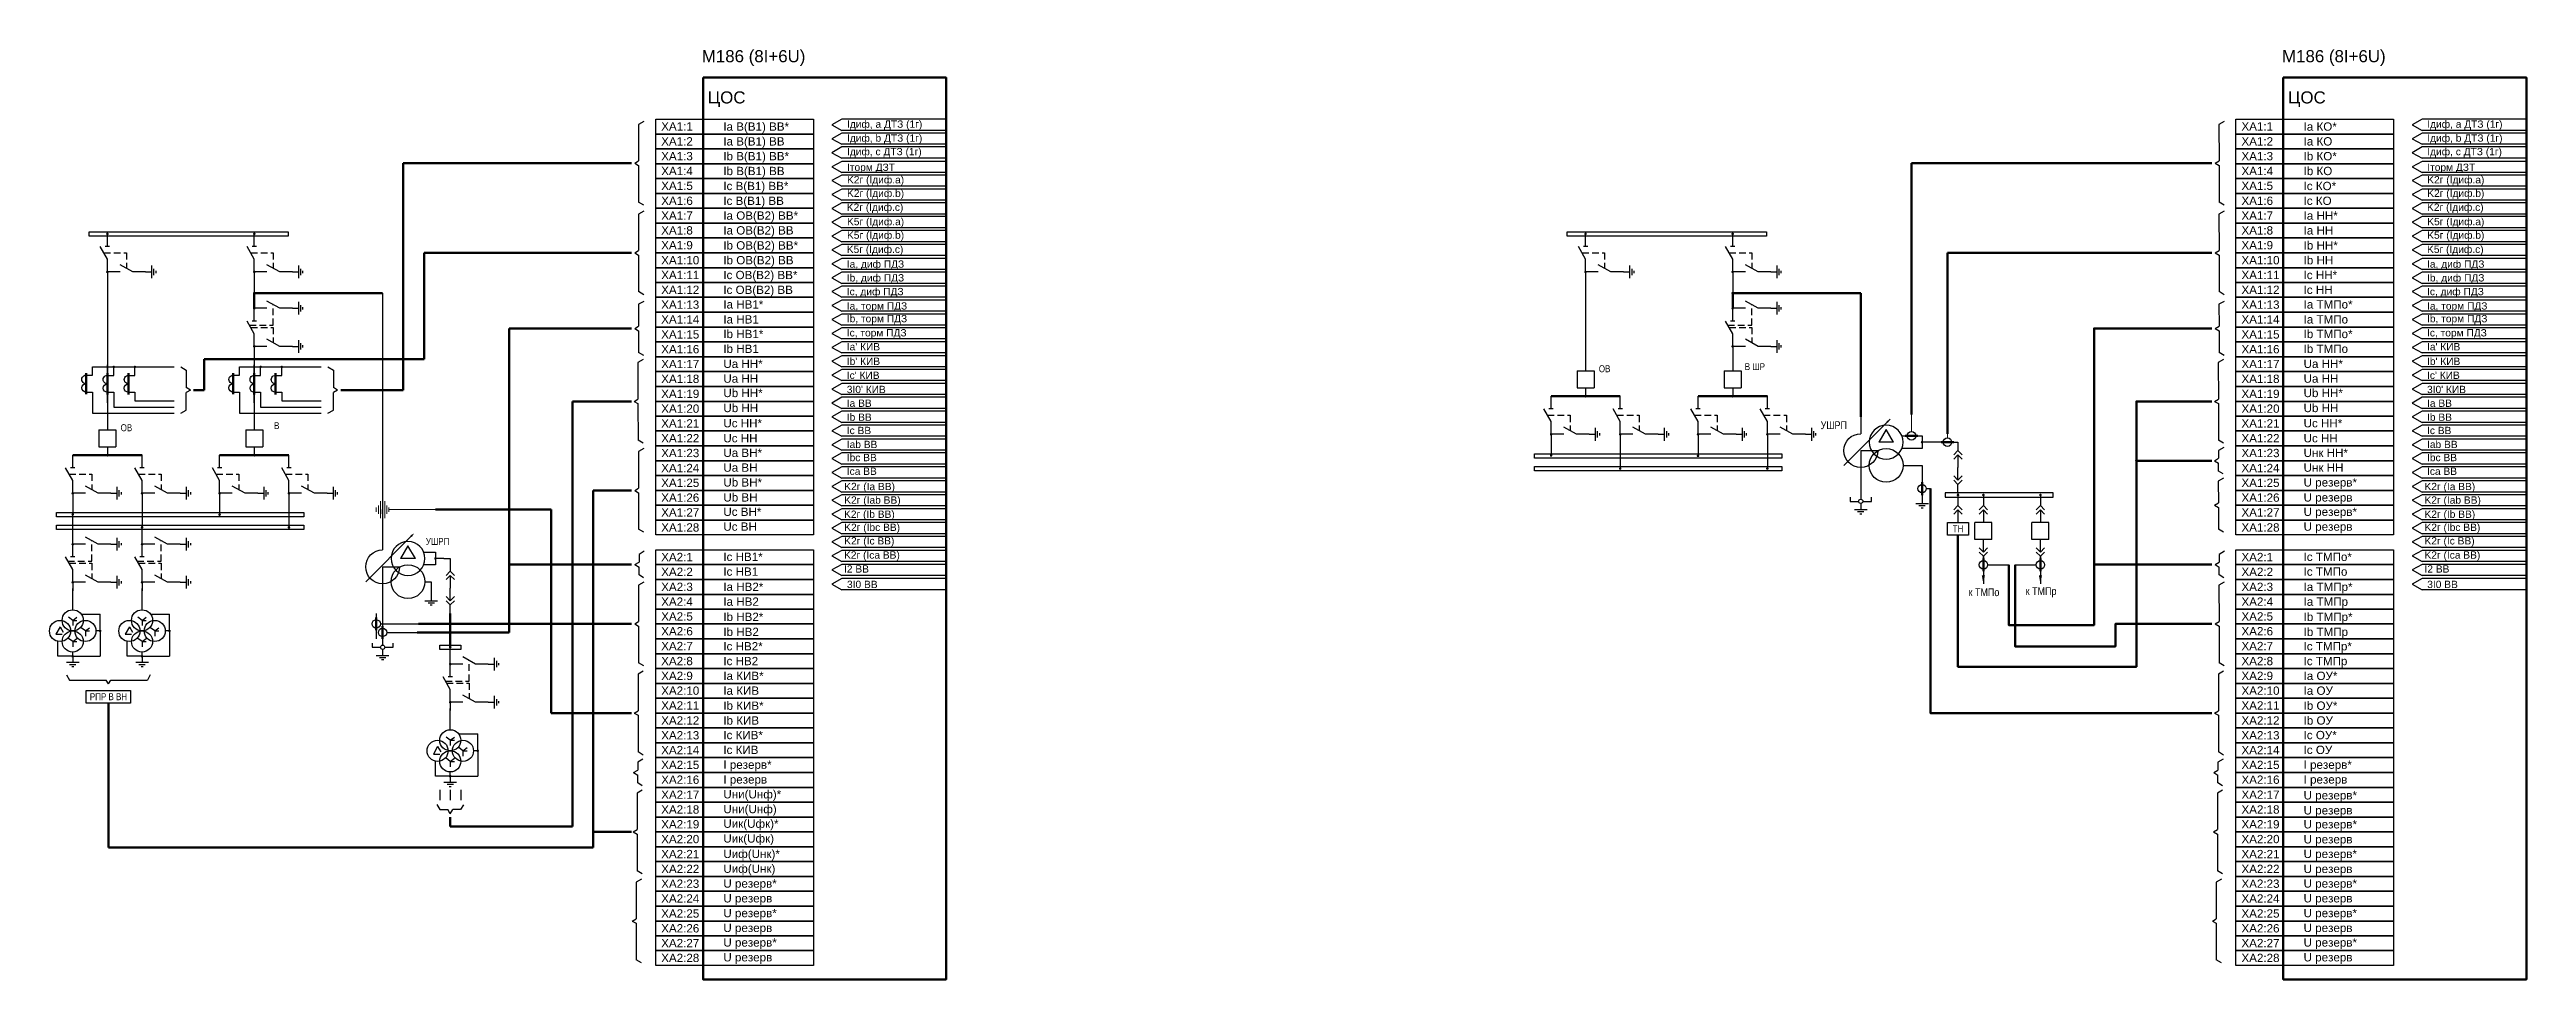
# Model space of a CAD drawing. Header units: millimetres. Extents: x 6 to 13069, y 2 to 2638.
# Drawn here: x 10623 to 11794, y 2112 to 2552 of the extents above; entities that cross this region are included whole.
import ezdxf
from ezdxf.enums import TextEntityAlignment as Align

# ---------------------------------------------------------------- set-up
doc = ezdxf.new("R2010")
doc.units = ezdxf.units.MM
doc.linetypes.add('штриховая2', pattern=[9.525, 6.35, -3.175])
doc.layers.add('Основная', color=7, linetype='Continuous')
doc.layers.add('Тонкая', color=7, linetype='Continuous', lineweight=5)
doc.styles.add('Narrow', font='ARIALN.TTF')
doc.styles.get("Standard").update_dxf_attribs({"font": 'arial.ttf'})
doc.styles.add('Вывод', font='tahoma.ttf', dxfattribs={"height": 2.5})
doc.styles.add('Компонент', font='ARIALN.TTF', dxfattribs={"height": 3.5})

msp = doc.modelspace()

# ---------------------------------------------------------------- texts
for s, height, p in [('M186 (8I+6U)', 5.714, (10931.1, 2546)), ('M186 (8I+6U)', 5.714, (11678.7, 2546)), ('ЦОС', 5.71, (10933.9, 2526.5)), ('ЦОС', 5.71, (11681.5, 2526.5)), ('XA1:1', 3.93, (10911.9, 2513.7)), ('XA1:2', 3.93, (10911.9, 2506.6)), ('Ia В(В1) ВВ*', 3.926, (10941.3, 2513.6)), ('Ia В(В1) ВВ', 3.926, (10941.3, 2506.6)), ('Iдиф, a ДТЗ (1г)', 3.45, (10999.8, 2515)), ('Iдиф, b ДТЗ (1г)', 3.45, (10999.8, 2508.4)), ('XA1:1', 3.93, (11659.5, 2513.7)), ('XA1:2', 3.93, (11659.5, 2506.6)), ('Ia КО*', 3.93, (11688.9, 2513.6)), ('Ia КО', 3.93, (11688.9, 2506.6)), ('Iдиф, a ДТЗ (1г)', 3.45, (11747.4, 2515)), ('Iдиф, b ДТЗ (1г)', 3.45, (11747.4, 2508.4)), ('XA1:3', 3.93, (10911.9, 2499.6)), ('XA1:4', 3.93, (10911.9, 2492.6)), ('Ib В(В1) ВВ*', 3.926, (10941.3, 2499.6)), ('Ib В(В1) ВВ', 3.926, (10941.3, 2492.6)), ('Iдиф, c ДТЗ (1г)', 3.45, (10999.8, 2502)), ('Iторм ДЗТ', 3.45, (10999.8, 2494.6)), ('XA1:3', 3.93, (11659.5, 2499.6)), ('XA1:4', 3.93, (11659.5, 2492.6)), ('Ib КО*', 3.93, (11688.9, 2499.6)), ('Ib КО', 3.93, (11688.9, 2492.6)), ('Iдиф, c ДТЗ (1г)', 3.45, (11747.4, 2502)), ('Iторм ДЗТ', 3.45, (11747.4, 2494.6)), ('XA1:5', 3.93, (10911.9, 2485.6)), ('Ic В(В1) ВВ*', 3.926, (10941.3, 2485.5)), ('K2г (Iдиф.a)', 3.45, (10999.8, 2488.7)), ('K2г (Iдиф.b)', 3.45, (10999.8, 2482.3)), ('XA1:5', 3.93, (11659.5, 2485.6)), ('Ic КО*', 3.93, (11688.9, 2485.5)), ('K2г (Iдиф.a)', 3.45, (11747.4, 2488.7)), ('K2г (Iдиф.b)', 3.45, (11747.4, 2482.3)), ('XA1:6', 3.93, (10911.9, 2478.5)), ('XA1:7', 3.93, (10911.9, 2471.5)), ('Ic В(В1) ВВ', 3.926, (10941.3, 2478.5)), ('Ia ОВ(В2) ВВ*', 3.926, (10941.3, 2471.5)), ('K2г (Iдиф.c)', 3.45, (10999.7, 2475.7)), ('K5г (Iдиф.a)', 3.45, (10999.8, 2468.9)), ('XA1:6', 3.93, (11659.5, 2478.5)), ('XA1:7', 3.93, (11659.5, 2471.5)), ('Ic КО', 3.93, (11688.9, 2478.5)), ('Ia НН*', 3.93, (11688.9, 2471.5)), ('K2г (Iдиф.c)', 3.45, (11747.3, 2475.7)), ('K5г (Iдиф.a)', 3.45, (11747.4, 2468.9)), ('XA1:8', 3.93, (10911.9, 2464.5)), ('XA1:9', 3.93, (10911.9, 2457.5)), ('Ia ОВ(В2) ВВ', 3.926, (10941.3, 2464.5)), ('Ib ОВ(В2) ВВ*', 3.926, (10941.3, 2457.4)), ('K5г (Iдиф.b)', 3.45, (10999.8, 2462.5)), ('XA1:8', 3.93, (11659.5, 2464.5)), ('XA1:9', 3.93, (11659.5, 2457.5)), ('Ia НН', 3.93, (11688.9, 2464.5)), ('Ib НН*', 3.93, (11688.9, 2457.4)), ('K5г (Iдиф.b)', 3.45, (11747.4, 2462.5)), ('XA1:10', 3.93, (10911.9, 2450.4)), ('Ib ОВ(В2) ВВ', 3.926, (10941.3, 2450.4)), ('K5г (Iдиф.c)', 3.45, (10999.7, 2455.8)), ('Ia, диф ПДЗ', 3.45, (10999.7, 2448.8)), ('XA1:10', 3.93, (11659.5, 2450.4)), ('Ib НН', 3.93, (11688.9, 2450.4)), ('K5г (Iдиф.c)', 3.45, (11747.3, 2455.8)), ('Ia, диф ПДЗ', 3.45, (11747.3, 2448.8)), ('XA1:11', 3.93, (10911.9, 2443.4)), ('XA1:12', 3.93, (10911.9, 2436.4)), ('Ic ОВ(В2) ВВ*', 3.926, (10941.3, 2443.4)), ('Ic ОВ(В2) ВВ', 3.926, (10941.3, 2436.4)), ('Ib, диф ПДЗ', 3.45, (10999.7, 2442.3)), ('Ic, диф ПДЗ', 3.45, (10999.7, 2435.8)), ('XA1:11', 3.93, (11659.5, 2443.4)), ('XA1:12', 3.93, (11659.5, 2436.4)), ('Ic НН*', 3.93, (11688.9, 2443.4)), ('Ic НН', 3.93, (11688.9, 2436.4)), ('Ib, диф ПДЗ', 3.45, (11747.3, 2442.3)), ('Ic, диф ПДЗ', 3.45, (11747.3, 2435.8)), ('XA1:13', 3.93, (10911.9, 2429.4)), ('XA1:14', 3.93, (10911.9, 2422.4)), ('Ia НВ1*', 3.93, (10941.3, 2429.5)), ('Ia НВ1', 3.93, (10941.3, 2422.4)), ('Ia, торм ПДЗ', 3.45, (10999.7, 2429)), ('Ib, торм ПДЗ', 3.45, (10999.7, 2423)), ('XA1:13', 3.93, (11659.5, 2429.4)), ('XA1:14', 3.93, (11659.5, 2422.4)), ('Ia ТМПо*', 3.93, (11688.9, 2429.5)), ('Ia ТМПо', 3.93, (11688.9, 2422.4)), ('Ia, торм ПДЗ', 3.45, (11747.3, 2429)), ('Ib, торм ПДЗ', 3.45, (11747.3, 2423)), ('XA1:15', 3.93, (10911.9, 2415.3)), ('Ib НВ1*', 3.93, (10941.3, 2415.5)), ('Ic, торм ПДЗ', 3.45, (10999.7, 2416.3)), ('XA1:15', 3.93, (11659.5, 2415.3)), ('Ib ТМПо*', 3.93, (11688.9, 2415.5)), ('Ic, торм ПДЗ', 3.45, (11747.3, 2416.3)), ('XA1:16', 3.93, (10911.9, 2408.3)), ('XA1:17', 3.93, (10911.9, 2401.3)), ('Ua НН*', 3.93, (10941.3, 2401.4)), ('Ib НВ1', 3.93, (10941.3, 2408.5)), ("Ia' КИВ", 3.45, (10999.7, 2409.7)), ("Ib' КИВ", 3.45, (10999.7, 2402.8)), ('XA1:16', 3.93, (11659.5, 2408.3)), ('XA1:17', 3.93, (11659.5, 2401.3)), ('Ua НН*', 3.93, (11688.9, 2401.4)), ('Ib ТМПо', 3.93, (11688.9, 2408.5)), ("Ia' КИВ", 3.45, (11747.3, 2409.7)), ("Ib' КИВ", 3.45, (11747.3, 2402.8)), ('XA1:18', 3.93, (10911.9, 2394.3)), ('XA1:19', 3.93, (10911.9, 2387.2)), ('Ua НН', 3.93, (10941.3, 2394.4)), ('Ub НН*', 3.93, (10941.3, 2387.6)), ("3I0' КИВ", 3.45, (10999.7, 2389.5)), ("Ic' КИВ", 3.45, (10999.7, 2396.2)), ('XA1:18', 3.93, (11659.5, 2394.3)), ('XA1:19', 3.93, (11659.5, 2387.2)), ('Ua НН', 3.93, (11688.9, 2394.4)), ('Ub НН*', 3.93, (11688.9, 2387.6)), ("3I0' КИВ", 3.45, (11747.3, 2389.5)), ("Ic' КИВ", 3.45, (11747.3, 2396.2)), ('XA1:20', 3.93, (10911.9, 2380.2)), ('Ub НН', 3.93, (10941.3, 2380.5)), ('Ia ВВ', 3.45, (10999.7, 2383)), ('Ib ВВ', 3.45, (10999.7, 2376.4)), ('XA1:20', 3.93, (11659.5, 2380.2)), ('Ub НН', 3.93, (11688.9, 2380.5)), ('Ia ВВ', 3.45, (11747.3, 2383)), ('Ib ВВ', 3.45, (11747.3, 2376.4)), ('XA1:21', 3.93, (10911.9, 2373.2)), ('XA1:22', 3.93, (10911.9, 2366.2)), ('Uc НН*', 3.93, (10941.3, 2373.3)), ('Uc НН', 3.93, (10941.3, 2366.2)), ('Iс ВВ', 3.45, (10999.7, 2370.1)), ('Iab ВВ', 3.45, (10999.7, 2363.5)), ('XA1:21', 3.93, (11659.5, 2373.2)), ('XA1:22', 3.93, (11659.5, 2366.2)), ('Uc НН*', 3.93, (11688.9, 2373.3)), ('Uc НН', 3.93, (11688.9, 2366.2)), ('Iс ВВ', 3.45, (11747.3, 2370.1)), ('Iab ВВ', 3.45, (11747.3, 2363.5)), ('XA1:23', 3.93, (10911.9, 2359.2)), ('XA1:24', 3.93, (10911.9, 2352.1)), ('Ua ВН*', 3.93, (10941.3, 2359.3)), ('Ua ВН', 3.93, (10941.3, 2352.3)), ('Ibc ВВ', 3.45, (10999.7, 2357.3)), ('XA1:23', 3.93, (11659.5, 2359.2)), ('XA1:24', 3.93, (11659.5, 2352.1)), ('Uнк НН*', 3.93, (11688.9, 2359.3)), ('Uнк НН', 3.93, (11688.9, 2352.3)), ('Ibc ВВ', 3.45, (11747.3, 2357.3)), ('XA1:25', 3.93, (10911.9, 2345.1)), ('Ub ВН*', 3.93, (10941.3, 2345.3)), ('K2г (Ia ВВ)', 3.45, (10998.5, 2343.6)), ('Ica ВВ', 3.45, (10999.7, 2350.8)), ('XA1:25', 3.93, (11659.5, 2345.1)), ('U резерв*', 3.93, (11688.9, 2345.3)), ('K2г (Ia ВВ)', 3.45, (11746.1, 2343.6)), ('Ica ВВ', 3.45, (11747.3, 2350.8)), ('XA1:26', 3.93, (10911.9, 2338.1)), ('XA1:27', 3.93, (10911.9, 2331.1)), ('Ub ВН', 3.93, (10941.3, 2338.2)), ('Uc ВН*', 3.93, (10941.3, 2331.4)), ('K2г (Ib ВВ)', 3.45, (10998.4, 2330.5)), ('K2г (Iab ВВ)', 3.45, (10998.5, 2337.2)), ('XA1:26', 3.93, (11659.5, 2338.1)), ('XA1:27', 3.93, (11659.5, 2331.1)), ('U резерв', 3.93, (11688.9, 2338.2)), ('U резерв*', 3.93, (11688.9, 2331.4)), ('K2г (Iab ВВ)', 3.45, (11746.1, 2337.2)), ('K2г (Ib ВВ)', 3.45, (11746.1, 2330.5)), ('XA1:28', 3.93, (10911.9, 2324)), ('Uc ВН', 3.93, (10941.3, 2324.4)), ('K2г (Ibc ВВ)', 3.45, (10998.5, 2324.3)), ('K2г (Ic ВВ)', 3.45, (10998.5, 2317.9)), ('XA1:28', 3.93, (11659.5, 2324)), ('U резерв', 3.93, (11688.9, 2324.4)), ('K2г (Ibc ВВ)', 3.45, (11746.1, 2324.3)), ('K2г (Ic ВВ)', 3.45, (11746.1, 2317.9)), ('XA2:1', 3.93, (10911.9, 2310)), ('Ic НВ1*', 3.93, (10941.3, 2310.1)), ('K2г (Ica ВВ)', 3.45, (10998.4, 2311.2)), ('XA2:1', 3.93, (11659.5, 2310)), ('Ic ТМПо*', 3.93, (11688.9, 2310.1)), ('K2г (Ica ВВ)', 3.45, (11746.1, 2311.2)), ('XA2:2', 3.93, (10911.9, 2303)), ('XA2:3', 3.93, (10911.9, 2295.9)), ('Ic НВ1', 3.93, (10941.3, 2303.1)), ('Ia НВ2*', 3.93, (10941.3, 2295.9)), ('I2 ВВ', 3.45, (10998.4, 2304.6)), ('3I0 ВВ', 3.45, (10999.8, 2297.3)), ('XA2:2', 3.93, (11659.5, 2303)), ('XA2:3', 3.93, (11659.5, 2295.9)), ('Ic ТМПо', 3.93, (11688.9, 2303.1)), ('Ia ТМПр*', 3.93, (11688.9, 2295.9)), ('I2 ВВ', 3.45, (11746.1, 2304.6)), ('3I0 ВВ', 3.45, (11747.4, 2297.3)), ('XA2:4', 3.93, (10911.9, 2288.9)), ('XA2:5', 3.93, (10911.9, 2281.9)), ('Ia НВ2', 3.93, (10941.3, 2288.9)), ('Ib НВ2*', 3.93, (10941.3, 2281.7)), ('XA2:4', 3.93, (11659.5, 2288.9)), ('XA2:5', 3.93, (11659.5, 2281.9)), ('Ia ТМПр', 3.93, (11688.9, 2288.9)), ('Ib ТМПр*', 3.93, (11688.9, 2281.7)), ('XA2:6', 3.93, (10911.9, 2274.9)), ('Ib НВ2', 3.93, (10941.3, 2274.6)), ('XA2:6', 3.93, (11659.5, 2274.9)), ('Ib ТМПр', 3.93, (11688.9, 2274.6)), ('XA2:7', 3.93, (10911.9, 2267.9)), ('XA2:8', 3.93, (10911.9, 2260.8)), ('Ic НВ2*', 3.93, (10941.3, 2267.8)), ('Ic НВ2', 3.93, (10941.3, 2260.8)), ('XA2:7', 3.93, (11659.5, 2267.9)), ('XA2:8', 3.93, (11659.5, 2260.8)), ('Ic ТМПр*', 3.93, (11688.9, 2267.8)), ('Ic ТМПр', 3.93, (11688.9, 2260.8)), ('XA2:9', 3.93, (10911.9, 2253.8)), ('XA2:10', 3.93, (10911.9, 2246.8)), ('Ia КИВ*', 3.93, (10941.3, 2253.8)), ('Ia КИВ', 3.93, (10941.3, 2246.8)), ('XA2:9', 3.93, (11659.5, 2253.8)), ('XA2:10', 3.93, (11659.5, 2246.8)), ('Ia ОУ*', 3.93, (11688.9, 2253.8)), ('Ia ОУ', 3.93, (11688.9, 2246.8)), ('XA2:11', 3.93, (10911.9, 2239.8)), ('Ib КИВ*', 3.93, (10941.3, 2239.7)), ('XA2:11', 3.93, (11659.5, 2239.8)), ('Ib ОУ*', 3.93, (11688.9, 2239.7)), ('XA2:12', 3.93, (10911.9, 2232.7)), ('XA2:13', 3.93, (10911.9, 2225.7)), ('Ib КИВ', 3.93, (10941.3, 2232.7)), ('Ic КИВ*', 3.93, (10941.3, 2225.8)), ('XA2:12', 3.93, (11659.5, 2232.7)), ('XA2:13', 3.93, (11659.5, 2225.7)), ('Ib ОУ', 3.93, (11688.9, 2232.7)), ('Ic ОУ*', 3.93, (11688.9, 2225.8)), ('XA2:14', 3.93, (10911.9, 2218.7)), ('XA2:15', 3.93, (10911.9, 2211.7)), ('Ic КИВ', 3.93, (10941.3, 2218.8)), ('I резерв*', 3.93, (10941.3, 2211.8)), ('XA2:14', 3.93, (11659.5, 2218.7)), ('XA2:15', 3.93, (11659.5, 2211.7)), ('Ic ОУ', 3.93, (11688.9, 2218.8)), ('I резерв*', 3.93, (11688.9, 2211.8)), ('XA2:16', 3.93, (10911.9, 2204.7)), ('I резерв', 3.93, (10941.3, 2204.8)), ('XA2:16', 3.93, (11659.5, 2204.7)), ('I резерв', 3.93, (11688.9, 2204.8)), ('XA2:17', 3.93, (10911.9, 2197.6)), ('XA2:18', 3.93, (10911.9, 2190.6)), ('Uни(Uнф)*', 3.93, (10941.3, 2197.8)), ('Uни(Uнф)', 3.93, (10941.3, 2190.8)), ('XA2:17', 3.93, (11659.5, 2197.6)), ('XA2:18', 3.93, (11659.5, 2190.6)), ('U резерв*', 3.93, (11688.9, 2197.3)), ('U резерв', 3.93, (11688.9, 2190.2)), ('XA2:19', 3.93, (10911.9, 2183.6)), ('XA2:20', 3.93, (10911.9, 2176.6)), ('Uик(Uфк)*', 3.93, (10941.3, 2183.9)), ('Uик(Uфк)', 3.93, (10941.3, 2176.9)), ('XA2:19', 3.93, (11659.5, 2183.6)), ('XA2:20', 3.93, (11659.5, 2176.6)), ('U резерв*', 3.93, (11688.9, 2183.6)), ('U резерв', 3.93, (11688.9, 2176.5)), ('XA2:21', 3.93, (10911.9, 2169.5)), ('Uиф(Uнк)*', 3.93, (10941.3, 2169.6)), ('XA2:21', 3.93, (11659.5, 2169.5)), ('U резерв*', 3.93, (11688.9, 2169.6)), ('XA2:22', 3.93, (10911.9, 2162.5)), ('XA2:23', 3.93, (10911.9, 2155.5)), ('Uиф(Uнк)', 3.93, (10941.3, 2162.6)), ('U резерв*', 3.93, (10941.3, 2155.6)), ('XA2:22', 3.93, (11659.5, 2162.5)), ('XA2:23', 3.93, (11659.5, 2155.5)), ('U резерв', 3.93, (11688.9, 2162.5)), ('U резерв*', 3.93, (11688.9, 2155.6)), ('XA2:24', 3.93, (10911.9, 2148.5)), ('XA2:25', 3.93, (10911.9, 2141.4)), ('U резерв', 3.93, (10941.3, 2148.6)), ('U резерв*', 3.93, (10941.3, 2141.6)), ('XA2:24', 3.93, (11659.5, 2148.5)), ('XA2:25', 3.93, (11659.5, 2141.4)), ('U резерв', 3.93, (11688.9, 2148.6)), ('U резерв*', 3.93, (11688.9, 2141.6)), ('XA2:26', 3.93, (10911.9, 2134.4)), ('U резерв', 3.93, (10941.3, 2134.6)), ('XA2:26', 3.93, (11659.5, 2134.4)), ('U резерв', 3.93, (11688.9, 2134.6)), ('XA2:27', 3.93, (10911.9, 2127.4)), ('XA2:28', 3.93, (10911.9, 2120.4)), ('U резерв*', 3.93, (10941.3, 2127.7)), ('U резерв', 3.93, (10941.3, 2120.7)), ('XA2:27', 3.93, (11659.5, 2127.4)), ('XA2:28', 3.93, (11659.5, 2120.4)), ('U резерв*', 3.93, (11688.9, 2127.7)), ('U резерв', 3.93, (11688.9, 2120.7))]:
    msp.add_text(s, height=height).set_placement(p)
at = {"layer": 'Основная', "style": 'Narrow'}
for s, insert, char_height, width, attachment_point in [('\\pxi-3,l3,t3;ОВ', (11358.2, 2401), 3.3, 10, 5), ('\\pxi-3,l3,t3;В ШР', (11429.3, 2402), 3.3, 10, 5), ('\\pxi-3,l3,t3;ОВ', (10658.9, 2373.1), 3.3, 10, 5), ('\\pxi-3,l3,t3;В', (10730, 2374.1), 3.3, 10, 5), ('\\pxi-3,l3,t3;УШРП', (11460.4, 2374.3), 3.7, 54.773, 4), ('\\pxi-3,l3,t3;УШРП', (10806.1, 2319.3), 3.3, 21.849, 5), ('\\pxqc;ТН', (11525.4, 2325.3), 3.3, 10, 5), ('к ТМПо', (11530.4, 2295.3), 3.7, 54.773, 4), ('к ТМПр', (11557.4, 2295.3), 3.7, 54.773, 4), ('\\pxt3;РПР В ВН', (10650.4, 2245.9), 3.3, 21.041, 5)]:
    msp.add_mtext(s, dxfattribs=dict(at, insert=insert, char_height=char_height, width=width, attachment_point=attachment_point))

# ---------------------------------------------------------------- blocks, each defined once
blk = doc.blocks.new('*U19')
at = {"layer": 'Основная'}
for p, q in [((0, 0), (-8, 0)), ((-8, -8), (-8, 0)), ((0, -8), (0, 0)), ((0, -8), (-8, -8))]:
    blk.add_line(p, q, dxfattribs=at)
at = {"layer": 'Основная', "style": 'Компонент'}
blk.add_attdef('ОУ', text='', height=3.5, dxfattribs=at).set_placement((-15, -3), align=Align.MIDDLE_CENTER)
blk = doc.blocks.new('*U108')
at = {"color": 0}
blk.add_line((0, 0), (6, 3.4), dxfattribs=at)
blk = doc.blocks.new('*U16')
at = {"layer": 'Основная', "color": 0}
for p, q in [((-3, 0), (-9, 0)), ((9, 0), (3, 0))]:
    blk.add_line(p, q, dxfattribs=at)
at = {"layer": 'Основная', "ltscale": 0.25, "xscale": -1}
blk.add_blockref('*U108', (3, 0), dxfattribs=at)
at = {"layer": 'Основная'}
for tag, height, style, p in [('ОУ', 3.5, 'Компонент', (-25, 0)), ('В1', 2.5, 'Вывод', (-7, -2)), ('В2', 2.5, 'Вывод', (7, -2))]:
    blk.add_attdef(tag, text='', height=height, dxfattribs=dict(at, style=style)).set_placement(p, align=Align.MIDDLE_CENTER)
blk = doc.blocks.new('*U17')
at = {"layer": 'Основная'}
for p, q in [((-3, 0), (0, 0)), ((0, -3), (0, 3)), ((1, -1.5), (1, 1.5)), ((2, -0.5), (2, 0.5))]:
    blk.add_line(p, q, dxfattribs=at)
blk = doc.blocks.new('*U6')
at = {"layer": 'Основная', "color": 0}
blk.add_line((0, -1), (0, 1), dxfattribs=at)
blk = doc.blocks.new('*U15')
at = {"layer": 'Основная', "color": 0}
for p, q in [((0, 3), (0, 9)), ((0, -9), (0, -3))]:
    blk.add_line(p, q, dxfattribs=at)
at = {"ltscale": 0.25, "rotation": 89.99999999999999}
blk.add_blockref('*U6', (0, 3), dxfattribs=at)
at = {"layer": 'Основная', "ltscale": 0.25, "rotation": 89.99999999999999}
blk.add_blockref('*U108', (0, -3), dxfattribs=at)
at = {"layer": 'Основная'}
for tag, height, style, p in [('ОУ', 3.5, 'Компонент', (-12, 0)), ('В1', 2.5, 'Вывод', (2, 7)), ('В2', 2.5, 'Вывод', (2, -7))]:
    blk.add_attdef(tag, text='', height=height, dxfattribs=dict(at, style=style)).set_placement(p, align=Align.MIDDLE_CENTER)
blk = doc.blocks.new('*U60')
at = {"ltscale": 0.25, "const_width": 0.6}
blk.add_lwpolyline([(0, 0.3, 1), (0, -0.3, 1)], format="xyb", close=True, dxfattribs=at)
at = {"layer": 'Основная', "color": 0}
for p, q in [((0, 0), (0, -2)), ((0, -2), (0, -8)), ((0, -8), (0, -10))]:
    blk.add_line(p, q, dxfattribs=at)
blk = doc.blocks.new('*U100')
at = {"ltscale": 0.25, "const_width": 0.6}
blk.add_lwpolyline([(0, 0.3, 1), (0, -0.3, 1)], format="xyb", close=True, dxfattribs=at)
at = {"layer": 'Основная', "color": 0}
for p, q in [((0, 0), (0, -2)), ((0, -2), (0, -14.2)), ((0, -14.2), (0, -16.2))]:
    blk.add_line(p, q, dxfattribs=at)
blk = doc.blocks.new('*U101')
at = {"ltscale": 0.25, "const_width": 0.6}
blk.add_lwpolyline([(0, 0.3, 1), (0, -0.3, 1)], format="xyb", close=True, dxfattribs=at)
at = {"layer": 'Основная', "color": 0}
for p, q in [((0, 0), (0, -2)), ((0, -2), (0, -14.2)), ((0, -14.2), (0, -16.2))]:
    blk.add_line(p, q, dxfattribs=at)
blk = doc.blocks.new('*U104')
at = {"ltscale": 0.25, "const_width": 0.6}
blk.add_lwpolyline([(0, -0.3, 1), (0, 0.3, 1)], format="xyb", close=True, dxfattribs=at)
at = {"layer": 'Основная', "color": 0}
for p, q in [((0, 12.2), (0, 14.2)), ((0, 2), (0, 12.2)), ((0, 0), (0, 2))]:
    blk.add_line(p, q, dxfattribs=at)
blk = doc.blocks.new('*U34')
at = {"ltscale": 0.25, "const_width": 0.6}
blk.add_lwpolyline([(0, 0.3, 1), (0, -0.3, 1)], format="xyb", close=True, dxfattribs=at)
at = {"layer": 'Основная', "color": 0}
for p, q in [((0, 0), (0, -2)), ((0, -2), (0, -2)), ((0, -2), (0, -4))]:
    blk.add_line(p, q, dxfattribs=at)
blk = doc.blocks.new('*U32')
at = {"ltscale": 0.35}
for p, q in [((0, 2), (-2, -1.5)), ((0, 2), (1.5, -0.5)), ((-2, -1.5), (1, -1.5))]:
    blk.add_line(p, q, dxfattribs=at)
blk.add_circle((0, 0), 5, dxfattribs=at)
at = {"ltscale": 0.35, "style": 'Компонент'}
blk.add_attdef('ОУ', text='', height=3.5, dxfattribs=at).set_placement((-3, 10), align=Align.MIDDLE_CENTER)
blk = doc.blocks.new('*U31')
at = {"ltscale": 0.35}
for q in [(-2, 1.5), (2, 1.5), (2, 0), (0, -2.5)]:
    blk.add_line((0, 0), q, dxfattribs=at)
blk.add_circle((0, 0), 5, dxfattribs=at)
at = {"ltscale": 0.35, "style": 'Компонент'}
blk.add_attdef('ОУ', text='', height=3.5, dxfattribs=at).set_placement((0, 8), align=Align.MIDDLE_CENTER)
blk = doc.blocks.new('*U33')
at = {"ltscale": 0.35}
for q in [(-2, 1.5), (2, 1.5), (2, 0), (0, -2.5)]:
    blk.add_line((0, 0), q, dxfattribs=at)
blk.add_circle((0, 0), 5, dxfattribs=at)
at = {"ltscale": 0.35, "style": 'Компонент'}
blk.add_attdef('ОУ', text='', height=3.5, dxfattribs=at).set_placement((-9, 8), align=Align.MIDDLE_CENTER)
blk = doc.blocks.new('*U38')
at = {"ltscale": 0.25, "const_width": 0.6}
blk.add_lwpolyline([(0.3, 0, 1), (-0.3, 0, 1)], format="xyb", close=True, dxfattribs=at)
at = {"layer": 'Основная', "color": 0}
for p, q in [((-5, 0), (-7, 0)), ((-2, 0), (-5, 0)), ((0, 0), (-2, 0))]:
    blk.add_line(p, q, dxfattribs=at)
blk = doc.blocks.new('*U36')
at = {"layer": 'Основная'}
for p, q in [((3, 0), (-3, 0)), ((0, 3), (0, 0)), ((1.5, -1), (-1.5, -1)), ((0.5, -2), (-0.5, -2))]:
    blk.add_line(p, q, dxfattribs=at)
blk = doc.blocks.new('*U37')
at = {"ltscale": 0.25, "const_width": 0.6}
blk.add_lwpolyline([(0, -0.3, 1), (0, 0.3, 1)], format="xyb", close=True, dxfattribs=at)
at = {"layer": 'Основная', "color": 0}
for p, q in [((0, 6), (0, 8)), ((0, 2), (0, 6)), ((0, 0), (0, 2))]:
    blk.add_line(p, q, dxfattribs=at)
blk = doc.blocks.new('*U35')
at = {"ltscale": 0.25, "const_width": 0.6}
blk.add_lwpolyline([(0, -0.3, 1), (0, 0.3, 1)], format="xyb", close=True, dxfattribs=at)
at = {"layer": 'Основная', "color": 0}
for p, q in [((0, 7), (0, 9)), ((0, 2), (0, 7)), ((0, 0), (0, 2))]:
    blk.add_line(p, q, dxfattribs=at)
blk = doc.blocks.new('*U24')
at = {"ltscale": 0.25}
for p, q in [((0, 4), (3, 4)), ((0, -4), (3, -4))]:
    blk.add_line(p, q, dxfattribs=at)
for centre, major_axis, start_param, end_param in [((0, -2), (-2, 0), 4.712389, 7.853982), ((0, 2), (0, -2), 3.141593, 6.283185)]:
    blk.add_ellipse(centre, major_axis=major_axis, ratio=1, start_param=start_param, end_param=end_param, dxfattribs=at)
at = {"layer": 'Основная', "color": 0, "lineweight": 50}
blk.add_line((0, -5), (0, 5), dxfattribs=at)
at = {"layer": 'Основная'}
for tag, height, style, p in [('ОУ', 3.5, 'Компонент', (-6, 0)), ('В1', 2.5, 'Вывод', (5, 6)), ('В2', 2.5, 'Вывод', (5, -6))]:
    blk.add_attdef(tag, text='', height=height, dxfattribs=dict(at, style=style)).set_placement(p, align=Align.MIDDLE_CENTER)
blk = doc.blocks.new('*U81')
at = {"ltscale": 0.25}
blk.add_circle((0, 0), 2, dxfattribs=at)
at = {"layer": 'Основная', "color": 0, "lineweight": 50}
blk.add_line((0, -3), (0, 3), dxfattribs=at)
at = {"layer": 'Основная', "style": 'Компонент'}
blk.add_attdef('ОУ', text='', height=3.5, dxfattribs=at).set_placement((-6, 0), align=Align.MIDDLE_CENTER)
blk = doc.blocks.new('*U117')
at = {"ltscale": 0.35}
for q in [(-8, 0), (0, -8)]:
    blk.add_line((0, 0), q, dxfattribs=at)
blk.add_arc((0, 0), 8, 180, 90, dxfattribs=at)
at = {"layer": 'Основная', "style": 'Компонент'}
blk.add_attdef('ОУ', text='', height=3.5, dxfattribs=at).set_placement((-17, 0), align=Align.MIDDLE_CENTER)
blk = doc.blocks.new('*U116')
at = {"ltscale": 0.25}
for p, q in [((-3.5, 0), (0, 6)), ((-3.5, 0), (3.5, 0)), ((0, 6), (3.5, 0))]:
    blk.add_line(p, q, dxfattribs=at)
blk.add_circle((0, 0), 8, dxfattribs=at)
at = {"layer": 'Основная', "style": 'Компонент'}
blk.add_attdef('ОУ', text='', height=3.5, dxfattribs=at).set_placement((-17, 0), align=Align.MIDDLE_CENTER)
blk = doc.blocks.new('*U49')
at = {"layer": 'Основная'}
for p, q in [((-3, 0), (3, 0)), ((0, 3), (0, 0)), ((-1.5, -1), (1.5, -1)), ((-0.5, -2), (0.5, -2))]:
    blk.add_line(p, q, dxfattribs=at)
blk = doc.blocks.new('*U119')
at = {"layer": 'Основная', "ltscale": 0.25}
for p, q in [((2, 2), (0, 0)), ((0, 0), (2, -2))]:
    blk.add_line(p, q, dxfattribs=at)
blk = doc.blocks.new('*U68')
at = {"color": 0}
for p, q in [((0, 6), (0, 2)), ((0, 0), (0, -6))]:
    blk.add_line(p, q, dxfattribs=at)
at = {"color": 0, "ltscale": 0.25, "xscale": -1, "rotation": 90}
for p in [(0, 2), (0, 0)]:
    blk.add_blockref('*U119', p, dxfattribs=at)
at = {"layer": 'Основная'}
for tag, height, style, p in [('ОУ2', 3.5, 'Компонент', (-5, 6)), ('В2', 2.5, 'Вывод', (3, 6)), ('ОУ1', 3.5, 'Компонент', (-5, -6)), ('В1', 2.5, 'Вывод', (3, -6))]:
    blk.add_attdef(tag, text='', height=height, dxfattribs=dict(at, style=style)).set_placement(p, align=Align.MIDDLE_CENTER)
blk = doc.blocks.new('*U69')
at = {"color": 0}
for p, q in [((0, 0), (0, 6)), ((0, -6), (0, -2))]:
    blk.add_line(p, q, dxfattribs=at)
at = {"color": 0, "ltscale": 0.25, "rotation": 89.99999999999999}
for p in [(0, 0), (0, -2)]:
    blk.add_blockref('*U119', p, dxfattribs=at)
at = {"layer": 'Основная'}
for tag, height, style, p in [('ОУ1', 3.5, 'Компонент', (-5, 6)), ('В1', 2.5, 'Вывод', (3, 6)), ('ОУ2', 3.5, 'Компонент', (-5, -6)), ('В2', 2.5, 'Вывод', (3, -6))]:
    blk.add_attdef(tag, text='', height=height, dxfattribs=dict(at, style=style)).set_placement(p, align=Align.MIDDLE_CENTER)
blk = doc.blocks.new('*U83')
at = {"ltscale": 0.25}
blk.add_circle((0, 0), 2, dxfattribs=at)
at = {"layer": 'Основная', "color": 0, "lineweight": 50}
blk.add_line((3, 0), (-3, 0), dxfattribs=at)
at = {"layer": 'Основная', "style": 'Компонент'}
blk.add_attdef('ОУ', text='', height=3.5, dxfattribs=at).set_placement((0, -6), align=Align.MIDDLE_CENTER)

# ---------------------------------------------------------------- hatches: boundary and pattern name
h = msp.add_hatch(color=256)
h.dxf.hatch_style = 1
h.paths.add_polyline_path([(10653.5, 2401.9, -1), (10652.3, 2401.9, -1)])
h = msp.add_hatch(color=256)
h.dxf.hatch_style = 1
h.paths.add_polyline_path([(10663.5, 2401.9, -1), (10662.3, 2401.9, -1)])
h = msp.add_hatch(color=256)
h.dxf.hatch_style = 1
h.paths.add_polyline_path([(10723, 2401.9, -1), (10721.8, 2401.9, -1)])
h = msp.add_hatch(color=256)
h.dxf.hatch_style = 1
h.paths.add_polyline_path([(10733, 2401.9, -1), (10731.8, 2401.9, -1)])

# ---------------------------------------------------------------- linework, layer by layer
for p, q in [((10903.7, 2518), (10901.2, 2516.6)), ((10901.2, 2516.6), (10901.2, 2499.3)), ((10997.4, 2519), (10992.6, 2516.4)), ((10992.6, 2516.4), (10997.4, 2513.7)), ((10997.4, 2512.4), (10992.6, 2509.8)), ((10992.6, 2509.8), (10997.4, 2507.2)), ((11046.7, 2519), (10997.4, 2519)), ((11046.7, 2513.7), (10997.4, 2513.7)), ((11046.7, 2512.4), (10997.4, 2512.4)), ((11046.7, 2519), (11046.7, 2513.7)), ((11046.7, 2512.4), (11046.7, 2507.2)), ((11651.3, 2518), (11648.8, 2516.6)), ((11648.8, 2516.6), (11648.9, 2499.3)), ((11745, 2519), (11740.2, 2516.4)), ((11740.2, 2516.4), (11745, 2513.7)), ((11745, 2512.4), (11740.2, 2509.8)), ((11740.2, 2509.8), (11745, 2507.2)), ((11794.3, 2519), (11745, 2519)), ((11794.3, 2513.7), (11745, 2513.7)), ((11794.3, 2512.4), (11745, 2512.4)), ((11794.3, 2519), (11794.3, 2513.7)), ((11794.3, 2512.4), (11794.3, 2507.2)), ((10899.4, 2498.2), (10901.2, 2499.3)), ((10899.4, 2498.2), (10901.2, 2497.1)), ((10901.2, 2497.1), (10901.2, 2479.8)), ((10997.4, 2505.9), (10992.6, 2503.2)), ((10992.6, 2503.2), (10997.4, 2500.6)), ((10997.4, 2499.1), (10992.6, 2496.5)), ((10992.6, 2496.5), (10997.4, 2493.9)), ((11046.7, 2507.2), (10997.4, 2507.2)), ((11046.7, 2505.9), (10997.4, 2505.9)), ((11046.7, 2500.6), (10997.4, 2500.6)), ((11046.7, 2499.1), (10997.4, 2499.1)), ((11046.7, 2505.9), (11046.7, 2500.6)), ((11046.7, 2499.1), (11046.7, 2493.9)), ((11647, 2498.2), (11648.9, 2499.3)), ((11647, 2498.2), (11648.9, 2497.1)), ((11648.9, 2497.1), (11648.9, 2479.8)), ((11745, 2505.9), (11740.2, 2503.2)), ((11740.2, 2503.2), (11745, 2500.6)), ((11745, 2499.1), (11740.2, 2496.5)), ((11740.2, 2496.5), (11745, 2493.9)), ((11794.3, 2507.2), (11745, 2507.2)), ((11794.3, 2505.9), (11745, 2505.9)), ((11794.3, 2500.6), (11745, 2500.6)), ((11794.3, 2499.1), (11745, 2499.1)), ((11794.3, 2505.9), (11794.3, 2500.6)), ((11794.3, 2499.1), (11794.3, 2493.9)), ((10997.4, 2492.6), (10992.6, 2490)), ((10992.6, 2490), (10997.4, 2487.4)), ((10997.4, 2486), (10992.6, 2483.4)), ((11046.7, 2493.9), (10997.4, 2493.9)), ((11046.7, 2492.6), (10997.4, 2492.6)), ((11046.7, 2487.4), (10997.4, 2487.4)), ((11046.7, 2486), (10997.4, 2486)), ((11046.7, 2492.6), (11046.7, 2487.4)), ((11046.7, 2486), (11046.7, 2480.8)), ((11745, 2492.6), (11740.2, 2490)), ((11740.2, 2490), (11745, 2487.4)), ((11745, 2486), (11740.2, 2483.4)), ((11794.3, 2493.9), (11745, 2493.9)), ((11794.3, 2492.6), (11745, 2492.6)), ((11794.3, 2487.4), (11745, 2487.4)), ((11794.3, 2486), (11745, 2486)), ((11794.3, 2492.6), (11794.3, 2487.4)), ((11794.3, 2486), (11794.3, 2480.8)), ((10903.7, 2478.4), (10901.2, 2479.8)), ((10903.7, 2475.6), (10901.2, 2474.2)), ((10901.2, 2474.2), (10901.2, 2456.9)), ((10992.6, 2483.4), (10997.4, 2480.8)), ((10997.4, 2479.5), (10992.6, 2476.8)), ((10992.6, 2476.8), (10997.4, 2474.2)), ((10997.4, 2473), (10992.6, 2470.3)), ((11046.7, 2480.8), (10997.4, 2480.8)), ((11046.7, 2479.5), (10997.4, 2479.5)), ((11046.7, 2474.2), (10997.4, 2474.2)), ((11046.7, 2473), (10997.4, 2473)), ((11046.7, 2479.5), (11046.7, 2474.2)), ((11046.7, 2473), (11046.7, 2467.7)), ((11651.3, 2475.6), (11648.8, 2474.2)), ((11648.8, 2474.2), (11648.9, 2456.9)), ((11651.3, 2478.4), (11648.9, 2479.8)), ((11740.2, 2483.4), (11745, 2480.8)), ((11745, 2479.5), (11740.2, 2476.8)), ((11740.2, 2476.8), (11745, 2474.2)), ((11745, 2473), (11740.2, 2470.3)), ((11794.3, 2480.8), (11745, 2480.8)), ((11794.3, 2479.5), (11745, 2479.5)), ((11794.3, 2474.2), (11745, 2474.2)), ((11794.3, 2473), (11745, 2473)), ((11794.3, 2479.5), (11794.3, 2474.2)), ((11794.3, 2473), (11794.3, 2467.7)), ((10992.6, 2470.3), (10997.4, 2467.7)), ((10997.4, 2466.4), (10992.6, 2463.8)), ((10992.6, 2463.8), (10997.4, 2461.1)), ((11046.7, 2467.7), (10997.4, 2467.7)), ((11046.7, 2466.4), (10997.4, 2466.4)), ((11046.7, 2461.1), (10997.4, 2461.1)), ((11046.7, 2466.4), (11046.7, 2461.1)), ((11740.2, 2470.3), (11745, 2467.7)), ((11745, 2466.4), (11740.2, 2463.8)), ((11740.2, 2463.8), (11745, 2461.1)), ((11794.3, 2467.7), (11745, 2467.7)), ((11794.3, 2466.4), (11745, 2466.4)), ((11794.3, 2461.1), (11745, 2461.1)), ((11794.3, 2466.4), (11794.3, 2461.1)), ((10899.4, 2455.8), (10901.2, 2456.9)), ((10899.4, 2455.8), (10901.2, 2454.8)), ((10901.2, 2454.8), (10901.2, 2437.5)), ((10997.4, 2459.8), (10992.6, 2457.2)), ((10992.6, 2457.2), (10997.4, 2454.6)), ((10997.4, 2453.2), (10992.6, 2450.6)), ((10992.6, 2450.6), (10997.4, 2448)), ((11046.7, 2459.8), (10997.4, 2459.8)), ((11046.7, 2454.6), (10997.4, 2454.6)), ((11046.7, 2453.2), (10997.4, 2453.2)), ((11046.7, 2459.8), (11046.7, 2454.6)), ((11046.7, 2453.2), (11046.7, 2448)), ((11647, 2455.8), (11648.9, 2456.9)), ((11647, 2455.8), (11648.9, 2454.8)), ((11648.9, 2454.8), (11648.9, 2437.5)), ((11745, 2459.8), (11740.2, 2457.2)), ((11740.2, 2457.2), (11745, 2454.6)), ((11745, 2453.2), (11740.2, 2450.6)), ((11740.2, 2450.6), (11745, 2448)), ((11794.3, 2459.8), (11745, 2459.8)), ((11794.3, 2454.6), (11745, 2454.6)), ((11794.3, 2453.2), (11745, 2453.2)), ((11794.3, 2459.8), (11794.3, 2454.6)), ((11794.3, 2453.2), (11794.3, 2448)), ((10903.7, 2436), (10901.2, 2437.5)), ((10997.4, 2446.7), (10992.6, 2444)), ((10992.6, 2444), (10997.4, 2441.4)), ((10997.4, 2440.1), (10992.6, 2437.5)), ((10992.6, 2437.5), (10997.4, 2434.8)), ((11046.7, 2448), (10997.4, 2448)), ((11046.7, 2446.7), (10997.4, 2446.7)), ((11046.7, 2441.4), (10997.4, 2441.4)), ((11046.7, 2440.1), (10997.4, 2440.1)), ((11046.7, 2446.7), (11046.7, 2441.4)), ((11046.7, 2440.1), (11046.7, 2434.8)), ((11651.3, 2436), (11648.9, 2437.5)), ((11745, 2446.7), (11740.2, 2444)), ((11740.2, 2444), (11745, 2441.4)), ((11745, 2440.1), (11740.2, 2437.5)), ((11740.2, 2437.5), (11745, 2434.8)), ((11794.3, 2448), (11745, 2448)), ((11794.3, 2446.7), (11745, 2446.7)), ((11794.3, 2441.4), (11745, 2441.4)), ((11794.3, 2440.1), (11745, 2440.1)), ((11794.3, 2446.7), (11794.3, 2441.4)), ((11794.3, 2440.1), (11794.3, 2434.8)), ((10903.7, 2432.9), (10901.2, 2431.5)), ((10901.2, 2431.5), (10901.2, 2421.2)), ((10997.4, 2433.5), (10992.6, 2430.9)), ((10992.6, 2430.9), (10997.4, 2428.2)), ((10997.4, 2426.9), (10992.6, 2424.3)), ((11046.7, 2434.8), (10997.4, 2434.8)), ((11046.7, 2433.5), (10997.4, 2433.5)), ((11046.7, 2428.2), (10997.4, 2428.2)), ((11046.7, 2426.9), (10997.4, 2426.9)), ((11046.7, 2433.5), (11046.7, 2428.2)), ((11046.7, 2426.9), (11046.7, 2421.7)), ((11651.3, 2432.9), (11648.8, 2431.5)), ((11648.8, 2431.5), (11648.9, 2421.2)), ((11745, 2433.5), (11740.2, 2430.9)), ((11740.2, 2430.9), (11745, 2428.2)), ((11745, 2426.9), (11740.2, 2424.3)), ((11794.3, 2434.8), (11745, 2434.8)), ((11794.3, 2433.5), (11745, 2433.5)), ((11794.3, 2428.2), (11745, 2428.2)), ((11794.3, 2426.9), (11745, 2426.9)), ((11794.3, 2433.5), (11794.3, 2428.2)), ((11794.3, 2426.9), (11794.3, 2421.7)), ((10899.4, 2420.1), (10901.2, 2421.2)), ((10899.4, 2420.1), (10901.2, 2419)), ((10901.2, 2419), (10901.2, 2408.7)), ((10992.6, 2424.3), (10997.4, 2421.7)), ((10997.4, 2420.4), (10992.6, 2417.7)), ((10992.6, 2417.7), (10997.4, 2415.1)), ((11046.7, 2421.7), (10997.4, 2421.7)), ((11046.7, 2420.4), (10997.4, 2420.4)), ((11046.7, 2415.1), (10997.4, 2415.1)), ((11046.7, 2420.4), (11046.7, 2415.1)), ((11647, 2420.1), (11648.9, 2421.2)), ((11647, 2420.1), (11648.9, 2419)), ((11648.9, 2419), (11648.9, 2408.7)), ((11740.2, 2424.3), (11745, 2421.7)), ((11745, 2420.4), (11740.2, 2417.7)), ((11740.2, 2417.7), (11745, 2415.1)), ((11794.3, 2421.7), (11745, 2421.7)), ((11794.3, 2420.4), (11745, 2420.4)), ((11794.3, 2415.1), (11745, 2415.1)), ((11794.3, 2420.4), (11794.3, 2415.1)), ((10903.4, 2405.4), (10900.9, 2404)), ((10900.9, 2404), (10900.9, 2386.7)), ((10903.7, 2407.3), (10901.2, 2408.7)), ((10997.4, 2413.8), (10992.6, 2411.1)), ((10992.6, 2411.1), (10997.4, 2408.5)), ((10997.4, 2407.2), (10992.6, 2404.6)), ((10992.6, 2404.6), (10997.4, 2401.9)), ((11046.7, 2413.8), (10997.4, 2413.8)), ((11046.7, 2408.5), (10997.4, 2408.5)), ((11046.7, 2407.2), (10997.4, 2407.2)), ((11046.7, 2413.8), (11046.7, 2408.5)), ((11046.7, 2407.2), (11046.7, 2401.9)), ((11651, 2405.4), (11648.5, 2404)), ((11648.5, 2404), (11648.6, 2386.7)), ((11651.3, 2407.3), (11648.9, 2408.7)), ((11745, 2413.8), (11740.2, 2411.1)), ((11740.2, 2411.1), (11745, 2408.5)), ((11745, 2407.2), (11740.2, 2404.6)), ((11740.2, 2404.6), (11745, 2401.9)), ((11794.3, 2413.8), (11745, 2413.8)), ((11794.3, 2408.5), (11745, 2408.5)), ((11794.3, 2407.2), (11745, 2407.2)), ((11794.3, 2413.8), (11794.3, 2408.5)), ((11794.3, 2407.2), (11794.3, 2401.9)), ((10642.8, 2398), (10642.8, 2401.9)), ((10642.8, 2401.9), (10681.5, 2401.9)), ((10652.9, 2397.9), (10652.9, 2401.9)), ((10662.9, 2397.9), (10662.9, 2401.9)), ((10684.7, 2401.9), (10687.2, 2400.4)), ((10687.2, 2400.4), (10687.2, 2392.1)), ((10689.2, 2390.9), (10687.2, 2392.1)), ((10689.2, 2390.9), (10687.2, 2389.8)), ((10712.4, 2398), (10712.4, 2401.9)), ((10712.4, 2401.9), (10751, 2401.9)), ((10722.4, 2397.9), (10722.4, 2401.9)), ((10732.4, 2397.9), (10732.4, 2401.9)), ((10754.2, 2401.9), (10756.8, 2400.4)), ((10756.8, 2400.4), (10756.8, 2392.1)), ((10758.8, 2390.9), (10756.8, 2392.1)), ((10758.8, 2390.9), (10756.8, 2389.8)), ((10997.4, 2400.6), (10992.6, 2398)), ((10992.6, 2398), (10997.4, 2395.4)), ((10997.4, 2394), (10992.6, 2391.4)), ((10992.6, 2391.4), (10997.4, 2388.8)), ((11046.7, 2401.9), (10997.4, 2401.9)), ((11046.7, 2400.6), (10997.4, 2400.6)), ((11046.7, 2395.4), (10997.4, 2395.4)), ((11046.7, 2394), (10997.4, 2394)), ((11046.7, 2400.6), (11046.7, 2395.4)), ((11046.7, 2394), (11046.7, 2388.8)), ((11745, 2400.6), (11740.2, 2398)), ((11740.2, 2398), (11745, 2395.4)), ((11745, 2394), (11740.2, 2391.4)), ((11740.2, 2391.4), (11745, 2388.8)), ((11794.3, 2401.9), (11745, 2401.9)), ((11794.3, 2400.6), (11745, 2400.6)), ((11794.3, 2395.4), (11745, 2395.4)), ((11794.3, 2394), (11745, 2394)), ((11794.3, 2400.6), (11794.3, 2395.4)), ((11794.3, 2394), (11794.3, 2388.8)), ((10642.8, 2390), (10642.8, 2380)), ((10642.8, 2380), (10681.5, 2380)), ((10652.9, 2389.9), (10652.9, 2382.9)), ((10652.9, 2382.9), (10681.5, 2382.9)), ((10662.9, 2389.9), (10662.9, 2385.9)), ((10662.9, 2385.9), (10681.5, 2385.9)), ((10687.2, 2381.5), (10687.2, 2389.8)), ((10712.4, 2390), (10712.4, 2380)), ((10712.4, 2380), (10751, 2380)), ((10722.4, 2389.9), (10722.4, 2382.9)), ((10722.4, 2382.9), (10751, 2382.9)), ((10732.4, 2389.9), (10732.4, 2385.9)), ((10732.4, 2385.9), (10751, 2385.9)), ((10756.8, 2381.5), (10756.8, 2389.8)), ((10899.1, 2385.6), (10900.9, 2386.7)), ((10899.1, 2385.6), (10900.9, 2384.6)), ((10900.9, 2384.6), (10901, 2367.2)), ((10997.4, 2387.5), (10992.6, 2384.8)), ((10992.6, 2384.8), (10997.4, 2382.2)), ((10997.4, 2380.9), (10992.6, 2378.3)), ((11046.7, 2388.8), (10997.4, 2388.8)), ((11046.7, 2387.5), (10997.4, 2387.5)), ((11046.7, 2382.2), (10997.4, 2382.2)), ((11046.7, 2380.9), (10997.4, 2380.9)), ((11046.7, 2387.5), (11046.7, 2382.2)), ((11046.7, 2380.9), (11046.7, 2375.6)), ((11646.7, 2385.6), (11648.6, 2386.7)), ((11646.7, 2385.6), (11648.6, 2384.6)), ((11648.6, 2384.6), (11648.6, 2367.2)), ((11745, 2387.5), (11740.2, 2384.8)), ((11740.2, 2384.8), (11745, 2382.2)), ((11745, 2380.9), (11740.2, 2378.3)), ((11794.3, 2388.8), (11745, 2388.8)), ((11794.3, 2387.5), (11745, 2387.5)), ((11794.3, 2382.2), (11745, 2382.2)), ((11794.3, 2380.9), (11745, 2380.9)), ((11794.3, 2387.5), (11794.3, 2382.2)), ((11794.3, 2380.9), (11794.3, 2375.6)), ((10903.4, 2365.8), (10901, 2367.2)), ((10992.6, 2378.3), (10997.4, 2375.6)), ((10997.4, 2374.3), (10992.6, 2371.7)), ((10992.6, 2371.7), (10997.4, 2369.1)), ((10997.4, 2367.7), (10992.6, 2365.1)), ((11046.7, 2375.6), (10997.4, 2375.6)), ((11046.7, 2374.3), (10997.4, 2374.3)), ((11046.7, 2369.1), (10997.4, 2369.1)), ((11046.7, 2367.7), (10997.4, 2367.7)), ((11046.7, 2374.3), (11046.7, 2369.1)), ((11046.7, 2367.7), (11046.7, 2362.5)), ((11651, 2365.8), (11648.6, 2367.2)), ((11740.2, 2378.3), (11745, 2375.6)), ((11745, 2374.3), (11740.2, 2371.7)), ((11740.2, 2371.7), (11745, 2369.1)), ((11745, 2367.7), (11740.2, 2365.1)), ((11794.3, 2375.6), (11745, 2375.6)), ((11794.3, 2374.3), (11745, 2374.3)), ((11794.3, 2369.1), (11745, 2369.1)), ((11794.3, 2367.7), (11745, 2367.7)), ((11794.3, 2374.3), (11794.3, 2369.1)), ((11794.3, 2367.7), (11794.3, 2362.5)), ((10903.7, 2363.3), (10901.2, 2361.9)), ((10901.2, 2361.9), (10901.2, 2344.6)), ((10992.6, 2365.1), (10997.4, 2362.5)), ((10997.4, 2361.2), (10992.6, 2358.5)), ((10992.6, 2358.5), (10997.4, 2355.9)), ((11046.7, 2362.5), (10997.4, 2362.5)), ((11046.7, 2361.2), (10997.4, 2361.2)), ((11046.7, 2355.9), (10997.4, 2355.9)), ((11046.7, 2361.2), (11046.7, 2355.9)), ((11646.7, 2357.5), (11648.7, 2358.7)), ((11646.7, 2357.5), (11648.7, 2356.4)), ((11651.1, 2363.8), (11648.7, 2362.4)), ((11648.7, 2362.4), (11648.7, 2358.7)), ((11648.7, 2352.6), (11648.7, 2356.4)), ((11740.2, 2365.1), (11745, 2362.5)), ((11745, 2361.2), (11740.2, 2358.5)), ((11740.2, 2358.5), (11745, 2355.9)), ((11794.3, 2362.5), (11745, 2362.5)), ((11794.3, 2361.2), (11745, 2361.2)), ((11794.3, 2355.9), (11745, 2355.9)), ((11794.3, 2361.2), (11794.3, 2355.9)), ((10899.4, 2343.5), (10901.2, 2344.6)), ((10997.4, 2354.6), (10992.6, 2351.9)), ((10992.6, 2351.9), (10997.4, 2349.3)), ((10997.4, 2348), (10992.6, 2345.4)), ((10992.6, 2345.4), (10997.4, 2342.7)), ((11046.7, 2354.6), (10997.4, 2354.6)), ((11046.7, 2349.3), (10997.4, 2349.3)), ((11046.7, 2348), (10997.4, 2348)), ((11046.7, 2354.6), (11046.7, 2349.3)), ((11046.7, 2348), (11046.7, 2342.7)), ((11510.4, 2344.3), (11512.4, 2344.3)), ((11651, 2349.2), (11648.5, 2347.8)), ((11648.5, 2347.8), (11648.6, 2337.6)), ((11650.9, 2351.3), (11648.7, 2352.6)), ((11745, 2354.6), (11740.2, 2351.9)), ((11740.2, 2351.9), (11745, 2349.3)), ((11745, 2348), (11740.2, 2345.4)), ((11740.2, 2345.4), (11745, 2342.7)), ((11794.3, 2354.6), (11745, 2354.6)), ((11794.3, 2349.3), (11745, 2349.3)), ((11794.3, 2348), (11745, 2348)), ((11794.3, 2354.6), (11794.3, 2349.3)), ((11794.3, 2348), (11794.3, 2342.7)), ((10899.4, 2343.5), (10901.2, 2342.4)), ((10901.2, 2342.4), (10901.2, 2325.1)), ((10997.4, 2341.4), (10992.6, 2338.8)), ((10992.6, 2338.8), (10997.4, 2336.2)), ((10997.4, 2334.8), (10992.6, 2332.2)), ((10992.6, 2332.2), (10997.4, 2329.6)), ((11046.7, 2342.7), (10997.4, 2342.7)), ((11046.7, 2341.4), (10997.4, 2341.4)), ((11046.7, 2336.2), (10997.4, 2336.2)), ((11046.7, 2334.8), (10997.4, 2334.8)), ((11046.7, 2341.4), (11046.7, 2336.2)), ((11046.7, 2334.8), (11046.7, 2329.6)), ((11646.7, 2336.5), (11648.6, 2337.6)), ((11646.7, 2336.5), (11648.6, 2335.4)), ((11648.6, 2335.4), (11648.6, 2325.1)), ((11745, 2341.4), (11740.2, 2338.8)), ((11740.2, 2338.8), (11745, 2336.2)), ((11745, 2334.8), (11740.2, 2332.2)), ((11740.2, 2332.2), (11745, 2329.6)), ((11794.3, 2342.7), (11745, 2342.7)), ((11794.3, 2341.4), (11745, 2341.4)), ((11794.3, 2336.2), (11745, 2336.2)), ((11794.3, 2334.8), (11745, 2334.8)), ((11794.3, 2341.4), (11794.3, 2336.2)), ((11794.3, 2334.8), (11794.3, 2329.6)), ((10903.7, 2323.7), (10901.2, 2325.1)), ((10997.4, 2328.3), (10992.6, 2325.6)), ((10992.6, 2325.6), (10997.4, 2323)), ((10997.4, 2321.7), (10992.6, 2319.1)), ((11046.7, 2329.6), (10997.4, 2329.6)), ((11046.7, 2328.3), (10997.4, 2328.3)), ((11046.7, 2323), (10997.4, 2323)), ((11046.7, 2321.7), (10997.4, 2321.7)), ((11046.7, 2328.3), (11046.7, 2323)), ((11046.7, 2321.7), (11046.7, 2316.4)), ((11651, 2323.7), (11648.6, 2325.1)), ((11745, 2328.3), (11740.2, 2325.6)), ((11740.2, 2325.6), (11745, 2323)), ((11745, 2321.7), (11740.2, 2319.1)), ((11794.3, 2329.6), (11745, 2329.6)), ((11794.3, 2328.3), (11745, 2328.3)), ((11794.3, 2323), (11745, 2323)), ((11794.3, 2321.7), (11745, 2321.7)), ((11794.3, 2328.3), (11794.3, 2323)), ((11794.3, 2321.7), (11794.3, 2316.4)), ((10899.4, 2308.4), (10901.4, 2309.5)), ((10903.8, 2314.7), (10901.4, 2313.2)), ((10901.4, 2313.2), (10901.4, 2309.5)), ((10992.6, 2319.1), (10997.4, 2316.4)), ((10997.4, 2315.1), (10992.6, 2312.5)), ((10992.6, 2312.5), (10997.4, 2309.9)), ((10997.4, 2308.5), (10992.6, 2305.9)), ((11046.7, 2316.4), (10997.4, 2316.4)), ((11046.7, 2315.1), (10997.4, 2315.1)), ((11046.7, 2309.9), (10997.4, 2309.9)), ((11046.7, 2308.5), (10997.4, 2308.5)), ((11046.7, 2315.1), (11046.7, 2309.9)), ((11046.7, 2308.5), (11046.7, 2303.3)), ((11647, 2308.4), (11649, 2309.5)), ((11651.4, 2314.7), (11649, 2313.2)), ((11649, 2313.2), (11649, 2309.5)), ((11740.2, 2319.1), (11745, 2316.4)), ((11745, 2315.1), (11740.2, 2312.5)), ((11740.2, 2312.5), (11745, 2309.9)), ((11745, 2308.5), (11740.2, 2305.9)), ((11794.3, 2316.4), (11745, 2316.4)), ((11794.3, 2315.1), (11745, 2315.1)), ((11794.3, 2309.9), (11745, 2309.9)), ((11794.3, 2308.5), (11745, 2308.5)), ((11794.3, 2315.1), (11794.3, 2309.9)), ((11794.3, 2308.5), (11794.3, 2303.3)), ((10899.4, 2308.4), (10901.4, 2307.2)), ((10903.7, 2300.1), (10901.2, 2298.7)), ((10901.2, 2298.7), (10901.2, 2281.4)), ((10901.4, 2303.5), (10901.4, 2307.2)), ((10903.5, 2302.2), (10901.4, 2303.5)), ((10992.6, 2305.9), (10997.4, 2303.3)), ((10997.4, 2301.8), (10992.6, 2299.2)), ((10992.6, 2299.2), (10997.4, 2296.5)), ((11046.7, 2303.3), (10997.4, 2303.3)), ((11046.7, 2301.8), (10997.4, 2301.8)), ((11046.7, 2301.8), (11046.7, 2296.5)), ((11539.4, 2308.3), (11549.4, 2308.3)), ((11552.4, 2308.3), (11562.4, 2308.3)), ((11647, 2308.4), (11649, 2307.2)), ((11651.3, 2300.1), (11648.8, 2298.7)), ((11648.8, 2298.7), (11648.9, 2281.4)), ((11649, 2303.5), (11649, 2307.2)), ((11651.1, 2302.2), (11649, 2303.5)), ((11740.2, 2305.9), (11745, 2303.3)), ((11745, 2301.8), (11740.2, 2299.2)), ((11740.2, 2299.2), (11745, 2296.5)), ((11794.3, 2303.3), (11745, 2303.3)), ((11794.3, 2301.8), (11745, 2301.8)), ((11794.3, 2301.8), (11794.3, 2296.5)), ((11046.7, 2296.5), (10997.4, 2296.5)), ((11794.3, 2296.5), (11745, 2296.5)), ((10779.1, 2280.3), (10797.1, 2280.3)), ((10782.1, 2276.3), (10796.5, 2276.3)), ((10899.4, 2280.3), (10901.2, 2281.4)), ((10899.4, 2280.3), (10901.2, 2279.2)), ((10901.2, 2279.2), (10901.2, 2261.9)), ((11647, 2280.3), (11648.9, 2281.4)), ((11647, 2280.3), (11648.9, 2279.2)), ((11648.9, 2279.2), (11648.9, 2261.9)), ((10903.7, 2260.5), (10901.2, 2261.9)), ((11651.3, 2260.5), (11648.9, 2261.9)), ((10630.6, 2256.3), (10632, 2253.8)), ((10632, 2253.8), (10649.3, 2253.8)), ((10650.4, 2252), (10649.3, 2253.8)), ((10650.4, 2252), (10651.5, 2253.8)), ((10651.5, 2253.8), (10668.8, 2253.8)), ((10670.2, 2256.3), (10668.8, 2253.8)), ((10903.4, 2257.9), (10901, 2256.5)), ((10901, 2256.5), (10901, 2239.2)), ((11651, 2257.9), (11648.6, 2256.5)), ((11648.6, 2256.5), (11648.6, 2239.2)), ((10899.1, 2238.1), (10901, 2239.2)), ((11646.7, 2238.1), (11648.6, 2239.2)), ((10899.1, 2238.1), (10901, 2237.1)), ((10901, 2237.1), (10901, 2219.8)), ((11646.7, 2238.1), (11648.6, 2237.1)), ((11648.6, 2237.1), (11648.6, 2219.8)), ((10903.2, 2216.3), (10900.8, 2214.9)), ((10900.8, 2214.9), (10900.8, 2211.2)), ((10903.4, 2218.3), (10901, 2219.8)), ((11650.8, 2216.3), (11648.4, 2214.9)), ((11648.4, 2214.9), (11648.4, 2211.2)), ((11651, 2218.3), (11648.6, 2219.8)), ((10898.8, 2210), (10900.8, 2211.2)), ((10898.8, 2210), (10900.8, 2208.8)), ((10900.8, 2205.1), (10900.8, 2208.8)), ((10902.9, 2203.8), (10900.8, 2205.1)), ((11646.4, 2210), (11648.4, 2211.2)), ((11646.4, 2210), (11648.4, 2208.8)), ((11648.4, 2205.1), (11648.4, 2208.8)), ((11650.6, 2203.8), (11648.4, 2205.1)), ((10805.8, 2194.9), (10807.2, 2192.5)), ((10807.1, 2201.9), (10807.1, 2196.9)), ((10807.2, 2192.5), (10811, 2192.5)), ((10812.1, 2190.5), (10811, 2192.5)), ((10812.1, 2201.9), (10812.1, 2196.9)), ((10812.1, 2190.5), (10813.3, 2192.5)), ((10817, 2192.5), (10813.3, 2192.5)), ((10818.3, 2194.7), (10817, 2192.5)), ((10817.1, 2201.9), (10817.1, 2196.9)), ((10902.9, 2201.7), (10900.5, 2200.3)), ((10900.5, 2200.3), (10900.5, 2183.1)), ((11650.5, 2201.7), (11648.1, 2200.3)), ((11648.1, 2200.3), (11648.1, 2183.1)), ((10898.6, 2182), (10900.5, 2183.1)), ((10898.6, 2182), (10900.5, 2180.9)), ((10900.5, 2180.9), (10900.5, 2163.6)), ((11646.2, 2182), (11648.1, 2183.1)), ((11646.2, 2182), (11648.1, 2180.9)), ((11648.1, 2180.9), (11648.1, 2163.6)), ((10902.5, 2159.6), (10900, 2158.2)), ((10900, 2158.2), (10900, 2140.9)), ((10902.9, 2162.2), (10900.5, 2163.6)), ((11650.1, 2159.6), (11647.6, 2158.2)), ((11647.6, 2158.2), (11647.6, 2140.9)), ((11650.5, 2162.2), (11648.1, 2163.6)), ((10898.1, 2139.8), (10900, 2140.9)), ((10898.1, 2139.8), (10900, 2138.8)), ((10900, 2138.8), (10900, 2121.4)), ((11645.8, 2139.8), (11647.6, 2140.9)), ((11645.8, 2139.8), (11647.6, 2138.8)), ((11647.6, 2138.8), (11647.6, 2121.4)), ((10902.5, 2120), (10900, 2121.4)), ((11650.1, 2120), (11647.6, 2121.4))]:
    msp.add_line(p, q)
at = {"lineweight": 100}
for p, q in [((10789.8, 2390.9), (10789.8, 2498.2)), ((10789.8, 2498.2), (10897.9, 2498.2)), ((11046.7, 2499.1), (11046.7, 2500.6)), ((11503.4, 2379.3), (11503.4, 2498.2)), ((11503.4, 2498.2), (11645.5, 2498.2)), ((11794.3, 2499.1), (11794.3, 2500.6)), ((10799.8, 2405.5), (10799.8, 2455.8)), ((10799.8, 2455.8), (10897.9, 2455.8)), ((11520.4, 2370.3), (11520.4, 2455.8)), ((11520.4, 2455.8), (11645.5, 2455.8)), ((10719.4, 2429.6), (10719.4, 2436.8)), ((10719.4, 2436.8), (10780.1, 2436.8)), ((11418.8, 2429.6), (11418.8, 2436.8)), ((11418.8, 2436.8), (11479.4, 2436.8)), ((11479.4, 2436.8), (11479.4, 2378.3)), ((10840, 2276.3), (10840, 2420.1)), ((10840, 2420.1), (10897.9, 2420.1)), ((10695.7, 2390.9), (10695.7, 2405.5)), ((10695.7, 2405.5), (10799.8, 2405.5)), ((10690.7, 2390.9), (10695.7, 2390.9)), ((10760.3, 2390.9), (10789.8, 2390.9)), ((10870, 2184.5), (10870, 2385.6)), ((10870, 2385.6), (10897.9, 2385.6)), ((11349.2, 2388), (11332.9, 2388)), ((11365.6, 2388), (11349.2, 2388)), ((11418.8, 2388), (11402.4, 2388)), ((11435.2, 2388), (11418.8, 2388)), ((10649.9, 2360.1), (10633.5, 2360.1)), ((10666.3, 2360.1), (10649.9, 2360.1)), ((10719.4, 2360.1), (10703, 2360.1)), ((10735.8, 2360.1), (10719.4, 2360.1)), ((10805.1, 2334.4), (10859.8, 2334.4)), ((10859.8, 2334.4), (10859.8, 2238.1)), ((10879.7, 2174.5), (10879.7, 2343.5)), ((10879.7, 2343.5), (10897.9, 2343.5)), ((10840, 2308.4), (10897.9, 2308.4)), ((11046.7, 2301.8), (11046.7, 2303.3)), ((11589.8, 2308.4), (11645.5, 2308.4)), ((11794.3, 2301.8), (11794.3, 2303.3)), ((10812.1, 2269.3), (10812.1, 2285.3)), ((10796.5, 2276.3), (10840, 2276.3)), ((10797.1, 2280.3), (10849.9, 2280.3)), ((10849.9, 2280.3), (10897.9, 2280.3)), ((10650.4, 2242.9), (10650.4, 2227.7)), ((10650.4, 2227.7), (10650.4, 2174.5)), ((10859.8, 2238.1), (10897.9, 2238.1)), ((10812.1, 2189), (10812.1, 2184.5)), ((10812.1, 2184.5), (10870, 2184.5)), ((10879.7, 2182), (10897.9, 2182)), ((10650.4, 2174.5), (10879.7, 2174.5))]:
    msp.add_line(p, q, dxfattribs=at)
for points in [[(10931.7, 2538.7), (11046.7, 2538.7), (11046.7, 2112.2), (10931.7, 2112.2)], [(11679.3, 2538.7), (11794.3, 2538.7), (11794.3, 2112.2), (11679.3, 2112.2)]]:
    msp.add_lwpolyline(points, close=True, dxfattribs=at)
for points in [[(10909.3, 2519), (10983.9, 2519), (10983.9, 2512), (10909.3, 2512)], [(10909.3, 2512), (10983.9, 2512), (10983.9, 2505), (10909.3, 2505)], [(11656.9, 2519), (11731.5, 2519), (11731.5, 2512), (11656.9, 2512)], [(11656.9, 2512), (11731.5, 2512), (11731.5, 2505), (11656.9, 2505)], [(10909.3, 2505), (10983.9, 2505), (10983.9, 2498), (10909.3, 2498)], [(10909.3, 2498), (10983.9, 2498), (10983.9, 2491), (10909.3, 2491)], [(11656.9, 2505), (11731.5, 2505), (11731.5, 2498), (11656.9, 2498)], [(11656.9, 2498), (11731.5, 2498), (11731.5, 2491), (11656.9, 2491)], [(10909.3, 2491), (10983.9, 2491), (10983.9, 2483.9), (10909.3, 2483.9)], [(11656.9, 2491), (11731.5, 2491), (11731.5, 2483.9), (11656.9, 2483.9)], [(10909.3, 2483.9), (10983.9, 2483.9), (10983.9, 2476.9), (10909.3, 2476.9)], [(10909.3, 2476.9), (10983.9, 2476.9), (10983.9, 2469.9), (10909.3, 2469.9)], [(11656.9, 2483.9), (11731.5, 2483.9), (11731.5, 2476.9), (11656.9, 2476.9)], [(11656.9, 2476.9), (11731.5, 2476.9), (11731.5, 2469.9), (11656.9, 2469.9)], [(10909.3, 2469.9), (10983.9, 2469.9), (10983.9, 2462.9), (10909.3, 2462.9)], [(10909.3, 2462.9), (10983.9, 2462.9), (10983.9, 2455.8), (10909.3, 2455.8)], [(11656.9, 2469.9), (11731.5, 2469.9), (11731.5, 2462.9), (11656.9, 2462.9)], [(11656.9, 2462.9), (11731.5, 2462.9), (11731.5, 2455.8), (11656.9, 2455.8)], [(10909.3, 2455.8), (10983.9, 2455.8), (10983.9, 2448.8), (10909.3, 2448.8)], [(11656.9, 2455.8), (11731.5, 2455.8), (11731.5, 2448.8), (11656.9, 2448.8)], [(10909.3, 2448.8), (10983.9, 2448.8), (10983.9, 2441.8), (10909.3, 2441.8)], [(10909.3, 2441.8), (10983.9, 2441.8), (10983.9, 2434.8), (10909.3, 2434.8)], [(11656.9, 2448.8), (11731.5, 2448.8), (11731.5, 2441.8), (11656.9, 2441.8)], [(11656.9, 2441.8), (11731.5, 2441.8), (11731.5, 2434.8), (11656.9, 2434.8)], [(10909.3, 2434.8), (10983.9, 2434.8), (10983.9, 2427.7), (10909.3, 2427.7)], [(10909.3, 2427.7), (10983.9, 2427.7), (10983.9, 2420.7), (10909.3, 2420.7)], [(11656.9, 2434.8), (11731.5, 2434.8), (11731.5, 2427.7), (11656.9, 2427.7)], [(11656.9, 2427.7), (11731.5, 2427.7), (11731.5, 2420.7), (11656.9, 2420.7)], [(10909.3, 2420.7), (10983.9, 2420.7), (10983.9, 2413.7), (10909.3, 2413.7)], [(11656.9, 2420.7), (11731.5, 2420.7), (11731.5, 2413.7), (11656.9, 2413.7)], [(10909.3, 2413.7), (10983.9, 2413.7), (10983.9, 2406.7), (10909.3, 2406.7)], [(10909.3, 2406.7), (10983.9, 2406.7), (10983.9, 2399.7), (10909.3, 2399.7)], [(11656.9, 2413.7), (11731.5, 2413.7), (11731.5, 2406.7), (11656.9, 2406.7)], [(11656.9, 2406.7), (11731.5, 2406.7), (11731.5, 2399.7), (11656.9, 2399.7)], [(10909.3, 2399.7), (10983.9, 2399.7), (10983.9, 2392.6), (10909.3, 2392.6)], [(10909.3, 2392.6), (10983.9, 2392.6), (10983.9, 2385.6), (10909.3, 2385.6)], [(11656.9, 2399.7), (11731.5, 2399.7), (11731.5, 2392.6), (11656.9, 2392.6)], [(11656.9, 2392.6), (11731.5, 2392.6), (11731.5, 2385.6), (11656.9, 2385.6)], [(10909.3, 2385.6), (10983.9, 2385.6), (10983.9, 2378.6), (10909.3, 2378.6)], [(11656.9, 2385.6), (11731.5, 2385.6), (11731.5, 2378.6), (11656.9, 2378.6)], [(10909.3, 2378.6), (10983.9, 2378.6), (10983.9, 2371.6), (10909.3, 2371.6)], [(10909.3, 2371.6), (10983.9, 2371.6), (10983.9, 2364.5), (10909.3, 2364.5)], [(11656.9, 2378.6), (11731.5, 2378.6), (11731.5, 2371.6), (11656.9, 2371.6)], [(11656.9, 2371.6), (11731.5, 2371.6), (11731.5, 2364.5), (11656.9, 2364.5)], [(10909.3, 2364.5), (10983.9, 2364.5), (10983.9, 2357.5), (10909.3, 2357.5)], [(10909.3, 2357.5), (10983.9, 2357.5), (10983.9, 2350.5), (10909.3, 2350.5)], [(11656.9, 2364.5), (11731.5, 2364.5), (11731.5, 2357.5), (11656.9, 2357.5)], [(11656.9, 2357.5), (11731.5, 2357.5), (11731.5, 2350.5), (11656.9, 2350.5)], [(10909.3, 2350.5), (10983.9, 2350.5), (10983.9, 2343.5), (10909.3, 2343.5)], [(11656.9, 2350.5), (11731.5, 2350.5), (11731.5, 2343.5), (11656.9, 2343.5)], [(10909.3, 2343.5), (10983.9, 2343.5), (10983.9, 2336.5), (10909.3, 2336.5)], [(10909.3, 2336.5), (10983.9, 2336.5), (10983.9, 2329.4), (10909.3, 2329.4)], [(11656.9, 2343.5), (11731.5, 2343.5), (11731.5, 2336.5), (11656.9, 2336.5)], [(11656.9, 2336.5), (11731.5, 2336.5), (11731.5, 2329.4), (11656.9, 2329.4)], [(10909.3, 2329.4), (10983.9, 2329.4), (10983.9, 2322.4), (10909.3, 2322.4)], [(11656.9, 2329.4), (11731.5, 2329.4), (11731.5, 2322.4), (11656.9, 2322.4)], [(10909.3, 2315.4), (10983.9, 2315.4), (10983.9, 2308.4), (10909.3, 2308.4)], [(11656.9, 2315.4), (11731.5, 2315.4), (11731.5, 2308.4), (11656.9, 2308.4)], [(10909.3, 2308.4), (10983.9, 2308.4), (10983.9, 2301.3), (10909.3, 2301.3)], [(10909.3, 2301.3), (10983.9, 2301.3), (10983.9, 2294.3), (10909.3, 2294.3)], [(11656.9, 2308.4), (11731.5, 2308.4), (11731.5, 2301.3), (11656.9, 2301.3)], [(11656.9, 2301.3), (11731.5, 2301.3), (11731.5, 2294.3), (11656.9, 2294.3)], [(10909.3, 2294.3), (10983.9, 2294.3), (10983.9, 2287.3), (10909.3, 2287.3)], [(10909.3, 2287.3), (10983.9, 2287.3), (10983.9, 2280.3), (10909.3, 2280.3)], [(11656.9, 2294.3), (11731.5, 2294.3), (11731.5, 2287.3), (11656.9, 2287.3)], [(11656.9, 2287.3), (11731.5, 2287.3), (11731.5, 2280.3), (11656.9, 2280.3)], [(10909.3, 2280.3), (10983.9, 2280.3), (10983.9, 2273.2), (10909.3, 2273.2)], [(11656.9, 2280.3), (11731.5, 2280.3), (11731.5, 2273.2), (11656.9, 2273.2)], [(10909.3, 2273.2), (10983.9, 2273.2), (10983.9, 2266.2), (10909.3, 2266.2)], [(10909.3, 2266.2), (10983.9, 2266.2), (10983.9, 2259.2), (10909.3, 2259.2)], [(11656.9, 2273.2), (11731.5, 2273.2), (11731.5, 2266.2), (11656.9, 2266.2)], [(11656.9, 2266.2), (11731.5, 2266.2), (11731.5, 2259.2), (11656.9, 2259.2)], [(10909.3, 2259.2), (10983.9, 2259.2), (10983.9, 2252.2), (10909.3, 2252.2)], [(10909.3, 2252.2), (10983.9, 2252.2), (10983.9, 2245.2), (10909.3, 2245.2)], [(11656.9, 2259.2), (11731.5, 2259.2), (11731.5, 2252.2), (11656.9, 2252.2)], [(11656.9, 2252.2), (11731.5, 2252.2), (11731.5, 2245.2), (11656.9, 2245.2)], [(10909.3, 2245.2), (10983.9, 2245.2), (10983.9, 2238.1), (10909.3, 2238.1)], [(11656.9, 2245.2), (11731.5, 2245.2), (11731.5, 2238.1), (11656.9, 2238.1)], [(10909.3, 2238.1), (10983.9, 2238.1), (10983.9, 2231.1), (10909.3, 2231.1)], [(10909.3, 2231.1), (10983.9, 2231.1), (10983.9, 2224.1), (10909.3, 2224.1)], [(11656.9, 2238.1), (11731.5, 2238.1), (11731.5, 2231.1), (11656.9, 2231.1)], [(11656.9, 2231.1), (11731.5, 2231.1), (11731.5, 2224.1), (11656.9, 2224.1)], [(10909.3, 2224.1), (10983.9, 2224.1), (10983.9, 2217.1), (10909.3, 2217.1)], [(10909.3, 2217.1), (10983.9, 2217.1), (10983.9, 2210), (10909.3, 2210)], [(11656.9, 2224.1), (11731.5, 2224.1), (11731.5, 2217.1), (11656.9, 2217.1)], [(11656.9, 2217.1), (11731.5, 2217.1), (11731.5, 2210), (11656.9, 2210)], [(10909.3, 2210), (10983.9, 2210), (10983.9, 2203), (10909.3, 2203)], [(10909.3, 2203), (10983.9, 2203), (10983.9, 2196), (10909.3, 2196)], [(11656.9, 2210), (11731.5, 2210), (11731.5, 2203), (11656.9, 2203)], [(11656.9, 2203), (11731.5, 2203), (11731.5, 2196), (11656.9, 2196)], [(10909.3, 2196), (10983.9, 2196), (10983.9, 2189), (10909.3, 2189)], [(11656.9, 2196), (11731.5, 2196), (11731.5, 2189), (11656.9, 2189)], [(10909.3, 2189), (10983.9, 2189), (10983.9, 2182), (10909.3, 2182)], [(10909.3, 2182), (10983.9, 2182), (10983.9, 2174.9), (10909.3, 2174.9)], [(11656.9, 2189), (11731.5, 2189), (11731.5, 2182), (11656.9, 2182)], [(11656.9, 2182), (11731.5, 2182), (11731.5, 2174.9), (11656.9, 2174.9)], [(10909.3, 2174.9), (10983.9, 2174.9), (10983.9, 2167.9), (10909.3, 2167.9)], [(10909.3, 2167.9), (10983.9, 2167.9), (10983.9, 2160.9), (10909.3, 2160.9)], [(11656.9, 2174.9), (11731.5, 2174.9), (11731.5, 2167.9), (11656.9, 2167.9)], [(11656.9, 2167.9), (11731.5, 2167.9), (11731.5, 2160.9), (11656.9, 2160.9)], [(10909.3, 2160.9), (10983.9, 2160.9), (10983.9, 2153.9), (10909.3, 2153.9)], [(11656.9, 2160.9), (11731.5, 2160.9), (11731.5, 2153.9), (11656.9, 2153.9)], [(10909.3, 2153.9), (10983.9, 2153.9), (10983.9, 2146.8), (10909.3, 2146.8)], [(10909.3, 2146.8), (10983.9, 2146.8), (10983.9, 2139.8), (10909.3, 2139.8)], [(11656.9, 2153.9), (11731.5, 2153.9), (11731.5, 2146.8), (11656.9, 2146.8)], [(11656.9, 2146.8), (11731.5, 2146.8), (11731.5, 2139.8), (11656.9, 2139.8)], [(10909.3, 2139.8), (10983.9, 2139.8), (10983.9, 2132.8), (10909.3, 2132.8)], [(10909.3, 2132.8), (10983.9, 2132.8), (10983.9, 2125.8), (10909.3, 2125.8)], [(11656.9, 2139.8), (11731.5, 2139.8), (11731.5, 2132.8), (11656.9, 2132.8)], [(11656.9, 2132.8), (11731.5, 2132.8), (11731.5, 2125.8), (11656.9, 2125.8)], [(10909.3, 2125.8), (10983.9, 2125.8), (10983.9, 2118.7), (10909.3, 2118.7)], [(11656.9, 2125.8), (11731.5, 2125.8), (11731.5, 2118.7), (11656.9, 2118.7)]]:
    msp.add_lwpolyline(points, close=True)
at = {"ltscale": 0.25, "const_width": 0.6}
for points in [[(10719.1, 2429.6, 1), (10719.7, 2429.6, 1)], [(11418.5, 2429.6, 1), (11419.1, 2429.6, 1)], [(10719.1, 2411.6, 1), (10719.7, 2411.6, 1)], [(11418.5, 2411.6, 1), (11419.1, 2411.6, 1)]]:
    msp.add_lwpolyline(points, format="xyb", close=True, dxfattribs=at)
at = {"lineweight": 100}
for points in [[(11549.4, 2308.3), (11549.4, 2279.8), (11589.8, 2279.8), (11589.8, 2420.1), (11645.5, 2420.1)], [(11525.4, 2322.3), (11525.4, 2260.1), (11609.8, 2260.1), (11609.8, 2385.6), (11645.5, 2385.6)], [(11609.8, 2357.5), (11645.5, 2357.5)], [(11512.4, 2344.3), (11512.4, 2238.1), (11645.5, 2238.1)], [(11552.4, 2308.3), (11552.4, 2269.7), (11599.9, 2269.7), (11599.9, 2280.3), (11645.5, 2280.3)]]:
    msp.add_lwpolyline(points, dxfattribs=at)
for points in [[(10684.7, 2380), (10687.2, 2381.5)], [(10754.2, 2380), (10756.8, 2381.5)]]:
    msp.add_lwpolyline(points)
at = {"layer": 'Основная'}
for p, q in [((10649.9, 2463.8), (10649.9, 2464.8)), ((10719.4, 2463.8), (10719.4, 2464.8)), ((11349.2, 2463.8), (11349.2, 2464.8)), ((11418.8, 2463.8), (11418.8, 2464.8)), ((10649.9, 2436.8), (10649.9, 2372.1)), ((10780.1, 2436.8), (10780.1, 2319.8)), ((11349.2, 2436.8), (11349.2, 2400)), ((10649.9, 2384.9), (10649.9, 2402.9)), ((10719.4, 2411.6), (10719.4, 2372.1)), ((10719.4, 2384.9), (10719.4, 2402.9)), ((11418.8, 2411.6), (11418.8, 2400)), ((11349.2, 2392), (11349.2, 2388)), ((11418.8, 2392), (11418.8, 2388)), ((11479.4, 2378.3), (11479.4, 2370.3)), ((10649.9, 2364.1), (10649.9, 2360.1)), ((10719.4, 2364.1), (10719.4, 2360.1)), ((11499.4, 2355.3), (11508.4, 2355.3)), ((11508.4, 2355.3), (11508.4, 2337.3)), ((11525.4, 2342.3), (11525.4, 2340.3)), ((11537.4, 2341.3), (11537.4, 2340.3)), ((11564.4, 2341.3), (11564.4, 2340.3)), ((10780.1, 2323.3), (10780.1, 2315.3)), ((10812.1, 2311.3), (10812.1, 2305.3)), ((10800.1, 2300.3), (10803.1, 2300.3)), ((10803.1, 2300.3), (10803.1, 2291.3)), ((10777.1, 2285.3), (10777.1, 2273.3)), ((10812.1, 2269.3), (10812.1, 2270.3))]:
    msp.add_line(p, q, dxfattribs=at)
for points in [[(10641.2, 2465.8), (10735.4, 2465.8), (10735.4, 2463.8), (10641.2, 2463.8)], [(11340.5, 2465.8), (11434.8, 2465.8), (11434.8, 2463.8), (11340.5, 2463.8)], [(11325.1, 2360.8), (11442.1, 2360.8), (11442.1, 2358.8), (11325.1, 2358.8)], [(11325.1, 2354.8), (11442.1, 2354.8), (11442.1, 2352.8), (11325.1, 2352.8)], [(10625.8, 2333), (10742.8, 2333), (10742.8, 2331), (10625.8, 2331)], [(11519.4, 2340.3), (11570.4, 2340.3), (11570.4, 2342.3), (11519.4, 2342.3)], [(10625.8, 2327), (10742.8, 2327), (10742.8, 2325), (10625.8, 2325)], [(11520.4, 2328.3), (11530.4, 2328.3), (11530.4, 2322.3), (11520.4, 2322.3)], [(10807.1, 2270.3), (10817.1, 2270.3), (10817.1, 2268.3), (10807.1, 2268.3)], [(10639.9, 2248.9), (10660.9, 2248.9), (10660.9, 2242.9), (10639.9, 2242.9)]]:
    msp.add_lwpolyline(points, close=True, dxfattribs=at)
at = {"layer": 'Основная', "ltscale": 0.25, "const_width": 0.6}
for points in [[(10649.6, 2464.8, 1), (10650.2, 2464.8, 1)], [(10719.1, 2464.8, 1), (10719.7, 2464.8, 1)], [(11348.9, 2464.8, 1), (11349.5, 2464.8, 1)], [(11418.5, 2464.8, 1), (11419.1, 2464.8, 1)], [(10719.7, 2436.8, 1), (10719.1, 2436.8, 1)], [(11419.1, 2436.8, 1), (11418.5, 2436.8, 1)], [(11349.5, 2388, 1), (11348.9, 2388, 1)], [(11419.1, 2388, 1), (11418.5, 2388, 1)], [(10650.2, 2360.1, 1), (10649.6, 2360.1, 1)], [(10719.7, 2360.1, 1), (10719.1, 2360.1, 1)], [(11332.6, 2360, 1), (11333.2, 2360, 1)], [(11332.6, 2360, 1), (11333.2, 2360, 1)], [(11402.1, 2359.8, 1), (11402.7, 2359.8, 1)], [(11508.1, 2366.3, 1), (11508.7, 2366.3, 1)], [(11609.5, 2357.5, 1), (11610.1, 2357.5, 1)], [(11365.3, 2353.8, 1), (11365.9, 2353.8, 1)], [(11365.3, 2353.8, 1), (11365.9, 2353.8, 1)], [(11365.3, 2353.8, 1), (11365.9, 2353.8, 1)], [(11365.3, 2353.8, 1), (11365.9, 2353.8, 1)], [(11434.9, 2353.8, 1), (11435.5, 2353.8, 1)], [(10633.2, 2332.1, 1), (10633.8, 2332.1, 1)], [(10633.2, 2332.1, 1), (10633.8, 2332.1, 1)], [(10702.7, 2332, 1), (10703.3, 2332, 1)], [(11525.1, 2341.3, 1), (11525.7, 2341.3, 1)], [(11537.1, 2341.3, 1), (11537.7, 2341.3, 1)], [(11564.1, 2341.3, 1), (11564.7, 2341.3, 1)], [(10666, 2326, 1), (10666.6, 2326, 1)], [(10666, 2326, 1), (10666.6, 2326, 1)], [(10666, 2326, 1), (10666.6, 2326, 1)], [(10666, 2326, 1), (10666.6, 2326, 1)], [(10735.5, 2326, 1), (10736.1, 2326, 1)], [(10804.8, 2311.3, 1), (10805.4, 2311.3, 1)], [(10839.7, 2308.4, 1), (10840.3, 2308.4, 1)], [(11589.5, 2308.4, 1), (11590.1, 2308.4, 1)], [(10811.8, 2269.3, 1), (10812.4, 2269.3, 1)], [(10811.8, 2269.3, 1), (10812.4, 2269.3, 1)], [(10811.8, 2269.3, 1), (10812.4, 2269.3, 1)], [(10811.8, 2269.3, 1), (10812.4, 2269.3, 1)], [(10811.8, 2269.3, 1), (10812.4, 2269.3, 1)], [(10879.4, 2182, 1), (10880, 2182, 1)]]:
    msp.add_lwpolyline(points, format="xyb", close=True, dxfattribs=at)
at = {"layer": 'Основная', "linetype": 'штриховая2', "ltscale": 0.5}
for points in [[(10648.2, 2455.8), (10658.9, 2455.8), (10658.9, 2448.5)], [(10717.7, 2455.8), (10728.4, 2455.8), (10728.4, 2448.5)], [(11347.5, 2455.8), (11358.2, 2455.8), (11358.2, 2448.5)], [(11417.1, 2455.8), (11427.8, 2455.8), (11427.8, 2448.5)], [(10717.1, 2421.6), (10728.4, 2421.6), (10728.4, 2431.3)], [(11416.5, 2421.6), (11427.8, 2421.6), (11427.8, 2431.3)], [(10717.7, 2420.6), (10728.4, 2420.6), (10728.4, 2413.3)], [(11417.1, 2420.6), (11427.8, 2420.6), (11427.8, 2413.3)], [(11331.1, 2379), (11341.9, 2379), (11341.9, 2371.7)], [(11363.9, 2379), (11374.6, 2379), (11374.6, 2371.7)], [(11400.7, 2379), (11411.4, 2379), (11411.4, 2371.7)], [(11433.4, 2379), (11444.2, 2379), (11444.2, 2371.7)], [(10631.8, 2351.1), (10642.5, 2351.1), (10642.5, 2343.8)], [(10664.6, 2351.1), (10675.3, 2351.1), (10675.3, 2343.8)], [(10701.3, 2351.1), (10712, 2351.1), (10712, 2343.8)], [(10734.1, 2351.1), (10744.8, 2351.1), (10744.8, 2343.8)], [(10631.2, 2310), (10642.5, 2310), (10642.5, 2319.7)], [(10631.8, 2309), (10642.5, 2309), (10642.5, 2301.7)], [(10664, 2310), (10675.3, 2310), (10675.3, 2319.7)], [(10664.6, 2309), (10675.3, 2309), (10675.3, 2301.7)], [(10809.8, 2253.3), (10821.1, 2253.3), (10821.1, 2263)], [(10810.3, 2252.3), (10821.1, 2252.3), (10821.1, 2245)]]:
    msp.add_lwpolyline(points, dxfattribs=at)
at = {"layer": 'Основная'}
for points in [[(11471.4, 2355.3), (11493.3, 2377.2)], [(11498.8, 2369.3), (11508.4, 2369.3), (11508.4, 2363.3), (11498.8, 2363.3)], [(11522.4, 2366.3), (11508.4, 2366.3)], [(11522.4, 2366.3), (11525.4, 2366.3), (11525.4, 2366.3)], [(11479.4, 2354.3), (11479.4, 2339.3)], [(10780.1, 2332.4), (10780.1, 2334.4)], [(11474.4, 2340.3), (11474.4, 2338.3), (11478.4, 2338.3)], [(11480.4, 2338.3), (11484.4, 2338.3), (11484.4, 2340.3)], [(10772.1, 2300.3), (10794, 2322.2)], [(10799.5, 2314.3), (10805.1, 2314.3), (10805.1, 2308.3), (10799.5, 2308.3)], [(10809.1, 2311.3), (10805.1, 2311.3)], [(10809.1, 2311.3), (10812.1, 2311.3), (10812.1, 2311.3)], [(11537.4, 2312.3), (11537.4, 2299.3)], [(11564.4, 2312.3), (11564.4, 2299.3)], [(10633.5, 2287), (10633.5, 2297)], [(10666.3, 2287), (10666.3, 2297)], [(10780.1, 2299.3), (10780.1, 2270.3)], [(10637.5, 2285), (10646.5, 2285)], [(10646.5, 2277), (10644.5, 2277)], [(10646.5, 2277), (10646.5, 2265)], [(10670.3, 2285), (10679.3, 2285)], [(10679.3, 2277), (10677.3, 2277)], [(10679.3, 2277), (10679.3, 2265)], [(10633.5, 2265), (10633.5, 2267)], [(10633.5, 2265), (10646.5, 2265)], [(10666.3, 2265), (10666.3, 2267)], [(10666.3, 2265), (10679.3, 2265)], [(10775.1, 2271.3), (10775.1, 2269.3), (10779.1, 2269.3)], [(10781.1, 2269.3), (10785.1, 2269.3), (10785.1, 2271.3)], [(10812.1, 2230.3), (10812.1, 2240.3)], [(10816.1, 2228.3), (10825.1, 2228.3)], [(10825.1, 2220.3), (10823.1, 2220.3)], [(10825.1, 2220.3), (10825.1, 2208.3)], [(10812.1, 2208.3), (10812.1, 2210.3)], [(10812.1, 2208.3), (10825.1, 2208.3)]]:
    msp.add_lwpolyline(points, dxfattribs=at)
for points in [[(11493.3, 2377.2, 0, 1, 0), (11491.9, 2375.8, 0, 0, 0)], [(10795, 2323.2, 0, 1, 0), (10793.6, 2321.8, 0, 0, 0)]]:
    msp.add_lwpolyline(points, format="xyseb", dxfattribs=at)
at = {"layer": 'Основная', "ltscale": 100}
for points in [[(10626.5, 2265), (10626.5, 2272)], [(10659.3, 2265), (10659.3, 2272)], [(10805.1, 2208.3), (10805.1, 2215.3)]]:
    msp.add_lwpolyline(points, dxfattribs=at)
at = {"layer": 'Основная'}
for centre, radius in [((11491.4, 2355.3), 8), ((11479.4, 2338.3), 1), ((10792.1, 2300.3), 8), ((10780.1, 2269.3), 1)]:
    msp.add_circle(centre, radius, dxfattribs=at)
at = {"layer": 'Тонкая'}
for p, q in [((11503.4, 2371.3), (11503.4, 2379.3)), ((11520.4, 2368.3), (11520.4, 2370.3)), ((10777.1, 2335.4), (10777.1, 2333.4)), ((10778.1, 2336.4), (10778.1, 2332.4)), ((10779.1, 2338.4), (10779.1, 2330.4)), ((10781.1, 2338.4), (10781.1, 2330.4)), ((10782.1, 2336.4), (10782.1, 2332.4)), ((10783.1, 2335.4), (10783.1, 2333.4)), ((10783.1, 2334.4), (10805.1, 2334.4))]:
    msp.add_line(p, q, dxfattribs=at)
at = {"layer": 'Тонкая', "ltscale": 0.3}
for points in [[(11537.4, 2299.3, 0, 1.5, 0), (11537.4, 2303.3, 0, 0, 0)], [(11564.4, 2299.3, 0, 1.5, 0), (11564.4, 2303.3, 0, 0, 0)]]:
    msp.add_lwpolyline(points, format="xyseb", dxfattribs=at)

# ---------------------------------------------------------------- block references
at = {"layer": 'Основная', "ltscale": 0.25}
for name, p in [('*U15', (10649.9, 2455.8)), ('*U15', (10719.4, 2455.8)), ('*U15', (11349.2, 2455.8)), ('*U15', (11418.8, 2455.8)), ('*U16', (10658.9, 2446.8)), ('*U17', (10670.9, 2446.8)), ('*U16', (10728.4, 2446.8)), ('*U17', (10740.4, 2446.8)), ('*U16', (11358.2, 2446.8)), ('*U17', (11370.2, 2446.8)), ('*U16', (11427.8, 2446.8)), ('*U17', (11439.8, 2446.8)), ('*U60', (10649.9, 2446.8)), ('*U60', (10719.4, 2446.8)), ('*U60', (11349.2, 2446.8)), ('*U60', (11418.8, 2446.8)), ('*U15', (10719.4, 2420.6)), ('*U16', (10728.4, 2429.6)), ('*U17', (10740.4, 2429.6)), ('*U15', (11418.8, 2420.6)), ('*U16', (11427.8, 2429.6)), ('*U17', (11439.8, 2429.6)), ('*U16', (10728.4, 2411.6)), ('*U17', (10740.4, 2411.6)), ('*U16', (11427.8, 2411.6)), ('*U17', (11439.8, 2411.6)), ('*U15', (11332.9, 2379)), ('*U15', (11365.6, 2379)), ('*U15', (11402.4, 2379)), ('*U15', (11435.2, 2379)), ('*U60', (11332.9, 2370)), ('*U16', (11341.9, 2370)), ('*U17', (11353.9, 2370)), ('*U100', (11365.6, 2370)), ('*U16', (11374.6, 2370)), ('*U17', (11386.6, 2370)), ('*U60', (11402.4, 2370)), ('*U16', (11411.4, 2370)), ('*U17', (11423.4, 2370)), ('*U101', (11435.2, 2370)), ('*U16', (11444.2, 2370)), ('*U17', (11456.2, 2370)), ('*U83', (11503.4, 2369.3)), ('*U83', (11520.4, 2366.3)), ('*U15', (10633.5, 2351.1)), ('*U15', (10666.3, 2351.1)), ('*U15', (10703, 2351.1)), ('*U15', (10735.8, 2351.1)), ('*U68', (11525.4, 2360.3)), ('*U16', (10642.5, 2342.1)), ('*U17', (10654.5, 2342.1)), ('*U16', (10675.3, 2342.1)), ('*U17', (10687.3, 2342.1)), ('*U16', (10712, 2342.1)), ('*U17', (10724, 2342.1)), ('*U16', (10744.8, 2342.1)), ('*U17', (10756.8, 2342.1)), ('*U81', (11508.4, 2344.3)), ('*U69', (11525.4, 2348.3)), ('*U60', (10633.5, 2342.1)), ('*U104', (10633.5, 2318)), ('*U100', (10666.3, 2342.1)), ('*U60', (10703, 2342.1)), ('*U101', (10735.8, 2342.1)), ('*U36', (11479.4, 2334.3)), ('*U49', (11508.4, 2337.3)), ('*U68', (11525.4, 2334.3)), ('*U68', (11537.4, 2334.3)), ('*U68', (11564.4, 2334.3)), ('*U16', (10642.5, 2318)), ('*U17', (10654.5, 2318)), ('*U35', (10666.3, 2318)), ('*U16', (10675.3, 2318)), ('*U17', (10687.3, 2318)), ('*U19', (11541.4, 2328.3)), ('*U69', (11537.4, 2314.3)), ('*U19', (11568.4, 2328.3)), ('*U69', (11564.4, 2314.3)), ('*U15', (10633.5, 2309)), ('*U15', (10666.3, 2309)), ('*U68', (10812.1, 2303.3)), ('*U81', (11537.4, 2308.3)), ('*U81', (11564.4, 2308.3)), ('*U34', (10633.5, 2300)), ('*U16', (10642.5, 2300)), ('*U17', (10654.5, 2300)), ('*U34', (10666.3, 2300)), ('*U16', (10675.3, 2300)), ('*U17', (10687.3, 2300)), ('*U69', (10812.1, 2291.3)), ('*U49', (10803.1, 2291.3)), ('*U37', (10646.5, 2277)), ('*U37', (10679.3, 2277)), ('*U81', (10777.1, 2280.3)), ('*U81', (10780.1, 2276.3)), ('*U38', (10633.5, 2265)), ('*U36', (10633.5, 2262)), ('*U38', (10666.3, 2265)), ('*U36', (10666.3, 2262)), ('*U36', (10780.1, 2265.3)), ('*U35', (10812.1, 2261.3)), ('*U16', (10821.1, 2261.3)), ('*U17', (10833.1, 2261.3)), ('*U15', (10812.1, 2252.3)), ('*U34', (10812.1, 2243.3)), ('*U16', (10821.1, 2243.3)), ('*U17', (10833.1, 2243.3)), ('*U37', (10825.1, 2220.3)), ('*U38', (10812.1, 2208.3)), ('*U36', (10812.1, 2205.3))]:
    msp.add_blockref(name, p, dxfattribs=at)
at = {"layer": 'Основная', "ltscale": 0.25, "xscale": -1, "rotation": 180}
for p in [(10639.8, 2394), (10649.9, 2393.9), (10659.9, 2393.9), (10709.4, 2394), (10719.4, 2393.9), (10729.4, 2393.9)]:
    msp.add_blockref('*U24', p, dxfattribs=at)
at = {"layer": 'Основная', "ltscale": 0.25, "rotation": 180}
for p in [(11345.2, 2392), (11414.8, 2392), (10645.9, 2364.1), (10715.4, 2364.1)]:
    msp.add_blockref('*U19', p, dxfattribs=at)
at = {"layer": 'Основная', "ltscale": 0.35, "xscale": -1}
for name, p in [('*U117', (11479.4, 2362.3)), ('*U116', (11491.4, 2366.3)), ('*U117', (10780.1, 2307.3)), ('*U116', (10792.1, 2311.3))]:
    msp.add_blockref(name, p, dxfattribs=at)
at = {"layer": 'Основная', "ltscale": 0.35}
for name, p in [('*U33', (10633.5, 2282)), ('*U33', (10666.3, 2282)), ('*U32', (10627.5, 2277)), ('*U31', (10633.5, 2272)), ('*U31', (10639.5, 2277)), ('*U32', (10660.3, 2277)), ('*U31', (10666.3, 2272)), ('*U31', (10672.3, 2277)), ('*U33', (10812.1, 2225.3)), ('*U32', (10806.1, 2220.3)), ('*U31', (10812.1, 2215.3)), ('*U31', (10818.1, 2220.3))]:
    msp.add_blockref(name, p, dxfattribs=at)

msp.set_redraw_order([(e.dxf.handle, doc.entitydb.next_handle()) for e in msp.query("TEXT MTEXT ATTDEF DIMENSION ARC_DIMENSION")])  # texts and dimensions are drawn at this point

doc.saveas('drawing.dxf')
